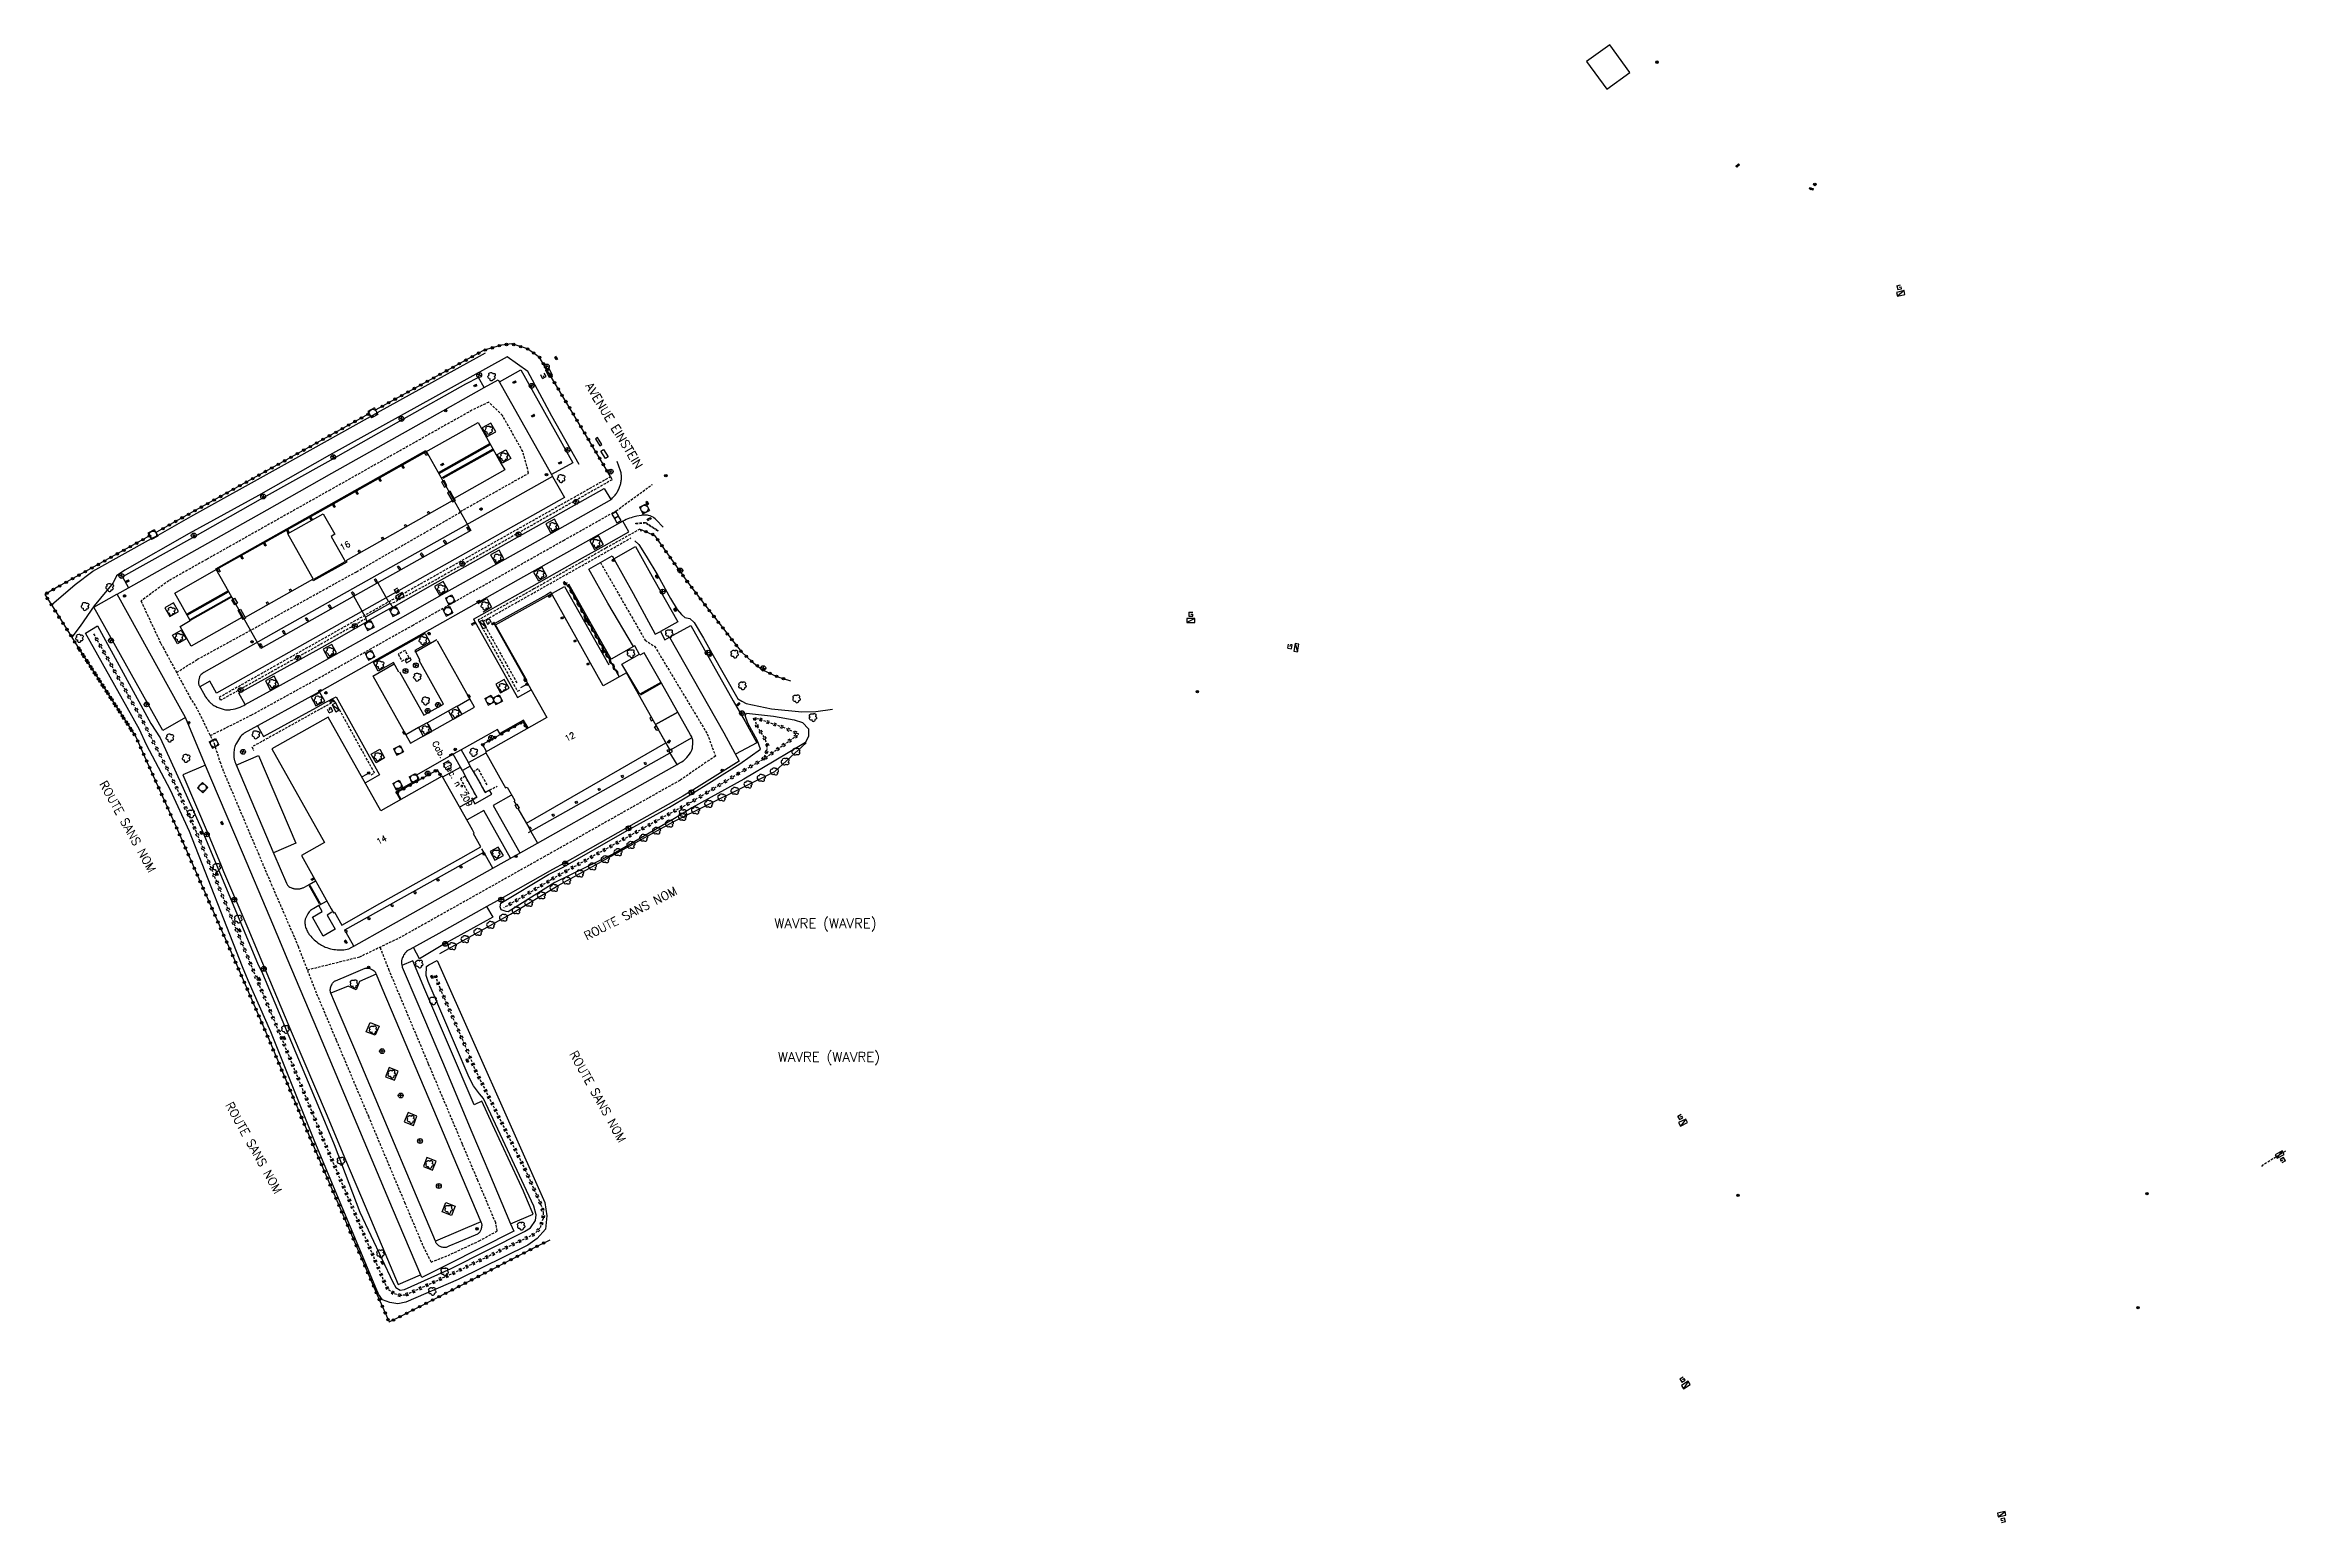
# Model space of a CAD drawing. Header units: millimetres. Extents: x 165000 to 165965, y 157641 to 157943.
# Drawn here: x 165262.3 to 165721, y 157640.8 to 157943.2 of the extents above; entities that cross this region are included whole.
import ezdxf
from ezdxf.enums import TextEntityAlignment as Align

# ---------------------------------------------------------------- set-up
doc = ezdxf.new("R2010")
doc.units = ezdxf.units.MM
doc.linetypes.add('DASHED', pattern=[0.75, 0.5, -0.25])
doc.layers.get('0').update_dxf_attribs({"linetype": 'CONTINUOUS'})
for name, color, linetype in [('W0001', 6, 'DASHED'), ('W0006', 2, 'CONTINUOUS'), ('W0008', 7, 'CONTINUOUS'), ('W0014', 7, 'CONTINUOUS'), ('W0015', 2, 'CONTINUOUS'), ('W0017', 7, 'CONTINUOUS'), ('W0100', 7, 'CONTINUOUS'), ('W0101', 7, 'CONTINUOUS'), ('W0105', 7, 'CONTINUOUS'), ('W0106', 7, 'CONTINUOUS'), ('W0112', 1, 'DASHED'), ('W0113', 2, 'DASHED'), ('W0211', 2, 'CONTINUOUS'), ('W0212', 2, 'CONTINUOUS'), ('W0213', 2, 'CONTINUOUS'), ('W0220', 5, 'DASHED'), ('W0221', 2, 'CONTINUOUS'), ('W0300', 7, 'CONTINUOUS'), ('W0302', 3, 'CONTINUOUS'), ('W0310', 3, 'CONTINUOUS'), ('W0322', 7, 'CONTINUOUS'), ('W0400', 7, 'CONTINUOUS'), ('W0402', 7, 'CONTINUOUS'), ('W0420', 7, 'CONTINUOUS'), ('W0421', 7, 'CONTINUOUS'), ('W0425', 7, 'CONTINUOUS'), ('W0430', 7, 'CONTINUOUS'), ('W0431', 7, 'CONTINUOUS'), ('W0432', 7, 'CONTINUOUS'), ('W0469', 7, 'CONTINUOUS'), ('W0856', 7, 'CONTINUOUS'), ('W0980', 7, 'CONTINUOUS'), ('W0989', 7, 'CONTINUOUS'), ('W0991', 7, 'CONTINUOUS')]:
    doc.layers.add(name, color=color, linetype=linetype)
doc.styles.get("Standard").update_dxf_attribs({"font": 'romans.shx', "width": 0.85})

msp = doc.modelspace()

# ---------------------------------------------------------------- texts
at = {"layer": 'W0980'}
for p in [(165421.98, 157763.38), (165422.68, 157736.05)]:
    msp.add_text('WAVRE (WAVRE)', height=2, dxfattribs=at).set_placement(p, align=Align.MIDDLE)
at = {"layer": 'W0989'}
for s, rotation, p in [('AVENUE EINSTEIN', 301.4091, (165373.5, 157873.9)), ('ROUTE SANS NOM', 299.0901, (165274.13, 157792.48)), ('ROUTE SANS NOM', 27.1163, (165372.75, 157760.78)), ('ROUTE SANS NOM', 299.0901, (165370.31, 157737.25)), ('ROUTE SANS NOM', 299.0901, (165299.91, 157726.79))]:
    msp.add_text(s, height=1.75, rotation=rotation, dxfattribs=at).set_placement(p, align=Align.MIDDLE_LEFT)
at = {"layer": 'W0991'}
for s, rotation, p in [('16', 26.9842, (165323.96, 157840.21)), ('Cab. Elec. n° 209', 299.1233, (165345.11, 157793.8)), ('12', 26.9842, (165369.96, 157801.12)), ('14', 26.9842, (165331.43, 157780.03))]:
    msp.add_text(s, height=1.25, rotation=rotation, dxfattribs=at).set_placement(p, align=Align.CENTER)

# ---------------------------------------------------------------- blocks, each defined once
blk = doc.blocks.new('T420')
for p, q in [((0.75, 0.75), (-0.75, 0.75)), ((-0.75, 0.75), (-0.75, -0.75)), ((0.75, 0.75), (0.75, -0.75)), ((0.75, -0.75), (-0.75, -0.75))]:
    blk.add_line(p, q)
blk.add_ellipse((0, 0), major_axis=(-0.53, 0.53), ratio=1, start_param=3.926991, end_param=10.210176)
blk = doc.blocks.new('T856')
for p, q in [((-0.125, 0), (0.125, 0)), ((0, 0.125), (0, -0.125))]:
    blk.add_line(p, q)
blk.add_ellipse((0, 0), major_axis=(-0.177, 0.177), ratio=1, start_param=3.9269908, end_param=10.2101761)
blk = doc.blocks.new('T432')
at = {"flags": 128}
for points in [[(0.8, 0.8), (-0.8, 0.8)], [(-0.8, 0.8), (-0.8, 0)], [(0.8, 0.8), (-0.8, 0)], [(-0.8, 0), (0.8, 0)], [(-0.4, 2.1), (-0.4, 1.3)], [(-0.4, 1.3), (0.4, 1.3)], [(-0.39, 2.1), (0.41, 2.1)], [(0, 1.7), (0.4, 1.7)], [(0.4, 1.3), (0.4, 1.7)], [(0.8, 0), (0.8, 0.8)]]:
    blk.add_lwpolyline(points, dxfattribs=at)
blk = doc.blocks.new('T400')
for p, q in [((-0.15, 0.3), (0.15, 0.3)), ((-0.15, -0.25), (-0.15, 0.3)), ((-0.15, 0.15), (0.15, 0.15)), ((-0.15, 0), (0.15, 0)), ((0.15, 0.3), (0.15, -0.25)), ((-0.15, -0.15), (0.15, -0.15)), ((-0.15, -0.25), (-0.15, -0.3)), ((-0.15, -0.3), (0.15, -0.3)), ((0.15, -0.3), (0.15, -0.25))]:
    blk.add_line(p, q)
blk = doc.blocks.new('T300')
for p, q in [((-0.8, 0.51), (-0.86, 0.34)), ((-0.86, 0.34), (-0.86, 0.17)), ((-0.86, 0.17), (-0.74, 0.06)), ((-0.69, 0.63), (-0.8, 0.51)), ((-0.8, -0.06), (-0.74, 0.06)), ((-0.74, 0.06), (-0.69, 0.11)), ((-0.57, 0.69), (-0.69, 0.63)), ((-0.46, 0.69), (-0.57, 0.69)), ((-0.29, 0.63), (-0.46, 0.69)), ((-0.29, 0.63), (-0.17, 0.74)), ((-0.23, 0.57), (-0.29, 0.63)), ((-0.17, 0.74), (-0.06, 0.8)), ((-0.06, 0.8), (0.06, 0.8)), ((0.06, 0.8), (0.23, 0.74)), ((0.23, 0.74), (0.34, 0.63)), ((0.34, 0.63), (0.4, 0.51)), ((0.46, 0.46), (0.34, 0.46)), ((0.4, 0.51), (0.4, 0.46)), ((0.57, 0.4), (0.46, 0.46)), ((0.57, 0.4), (0.69, 0.29)), ((0.69, 0.29), (0.74, 0.17)), ((0.74, 0.06), (0.69, -0.17)), ((0.74, 0.17), (0.74, 0.06)), ((-0.8, -0.17), (-0.8, -0.06)), ((-0.8, -0.23), (-0.8, -0.17)), ((-0.74, -0.34), (-0.8, -0.23)), ((-0.69, -0.4), (-0.74, -0.34)), ((-0.51, -0.46), (-0.69, -0.4)), ((-0.4, -0.46), (-0.51, -0.46)), ((-0.4, -0.46), (-0.34, -0.46)), ((-0.34, -0.46), (-0.34, -0.4)), ((-0.34, -0.51), (-0.34, -0.46)), ((-0.29, -0.63), (-0.34, -0.51)), ((-0.17, -0.74), (-0.29, -0.63)), ((-0.06, -0.8), (-0.17, -0.74)), ((0.06, -0.8), (-0.06, -0.8)), ((0.17, -0.74), (0.06, -0.8)), ((0.23, -0.69), (0.17, -0.74)), ((0.29, -0.46), (0.23, -0.46)), ((0.29, -0.63), (0.23, -0.69)), ((0.46, -0.4), (0.29, -0.46)), ((0.34, -0.51), (0.29, -0.63)), ((0.34, -0.51), (0.34, -0.46)), ((0.57, -0.34), (0.46, -0.4)), ((0.63, -0.29), (0.57, -0.34)), ((0.69, -0.17), (0.63, -0.29))]:
    blk.add_line(p, q)
blk = doc.blocks.new('T469')
at = {"color": 0, "linetype": 'Continuous', "flags": 128}
for points in [[(-0.35, 0.35), (0.35, -0.35)], [(-0.35, -0.35), (0.35, 0.35)]]:
    blk.add_lwpolyline(points, dxfattribs=at)
at = {"color": 0, "linetype": 'Continuous'}
blk.add_circle((0, 0), 0.5, dxfattribs=at)
blk = doc.blocks.new('T425')
for p, q in [((-0.15, 0.6), (0.15, 0.6)), ((-0.15, 0.6), (-0.15, 0.3)), ((-0.15, 0.3), (0.15, 0.3)), ((-0.15, 0.15), (0.15, 0.15)), ((-0.15, -0.15), (-0.15, 0.15)), ((0, 0.45), (0.15, 0.45)), ((0.15, 0.45), (0.15, 0.3)), ((0.15, 0.15), (0.15, -0.15)), ((0.15, -0.15), (-0.15, -0.15))]:
    blk.add_line(p, q)
blk.add_ellipse((0, 0), major_axis=(-0.106, 0.106), ratio=1, start_param=3.926991, end_param=10.210176)
blk = doc.blocks.new('T430')
at = {"flags": 128}
for points in [[(0.8, 0.8), (-0.8, 0.8)], [(-0.8, 0.8), (-0.8, 0)], [(0.8, 0.8), (-0.8, 0)], [(-0.8, 0), (0.8, 0)], [(-0.4, 2.1), (0.4, 2.1)], [(-0.4, 2.1), (-0.4, 1.3)], [(-0.4, 1.7), (0, 1.7)], [(-0.4, 1.3), (0.4, 1.3)], [(0.8, 0), (0.8, 0.8)]]:
    blk.add_lwpolyline(points, dxfattribs=at)
blk = doc.blocks.new('t220o')
at = {"color": 0, "linetype": 'Continuous'}
for p, q in [((-0.25, 0.25), (0.25, 0.25)), ((-0.25, -0.25), (0.25, -0.25))]:
    blk.add_line(p, q, dxfattribs=at)
blk = doc.blocks.new('t302o')
for p, q in [((-0.8, 0.51), (-0.86, 0.34)), ((-0.86, 0.34), (-0.86, 0.17)), ((-0.86, 0.17), (-0.74, 0.06)), ((-0.69, 0.63), (-0.8, 0.51)), ((-0.8, -0.06), (-0.74, 0.06)), ((-0.74, 0.06), (-0.69, 0.11)), ((-0.57, 0.69), (-0.69, 0.63)), ((-0.46, 0.69), (-0.57, 0.69)), ((-0.29, 0.63), (-0.46, 0.69)), ((-0.29, 0.63), (-0.17, 0.74)), ((-0.23, 0.57), (-0.29, 0.63)), ((-0.17, 0.74), (-0.06, 0.8)), ((-0.06, 0.8), (0.06, 0.8)), ((0.06, 0.8), (0.23, 0.74)), ((0.23, 0.74), (0.34, 0.63)), ((0.34, 0.63), (0.4, 0.51)), ((0.46, 0.46), (0.34, 0.46)), ((0.4, 0.51), (0.4, 0.46)), ((0.57, 0.4), (0.46, 0.46)), ((0.57, 0.4), (0.69, 0.29)), ((0.69, 0.29), (0.74, 0.17)), ((0.74, 0.06), (0.69, -0.17)), ((0.74, 0.17), (0.74, 0.06)), ((-0.8, -0.17), (-0.8, -0.06)), ((-0.8, -0.23), (-0.8, -0.17)), ((-0.74, -0.34), (-0.8, -0.23)), ((-0.69, -0.4), (-0.74, -0.34)), ((-0.51, -0.46), (-0.69, -0.4)), ((-0.4, -0.46), (-0.51, -0.46)), ((-0.4, -0.46), (-0.34, -0.46)), ((-0.34, -0.46), (-0.34, -0.4)), ((-0.34, -0.51), (-0.34, -0.46)), ((-0.29, -0.63), (-0.34, -0.51)), ((-0.17, -0.74), (-0.29, -0.63)), ((-0.06, -0.8), (-0.17, -0.74)), ((0.06, -0.8), (-0.06, -0.8)), ((0.17, -0.74), (0.06, -0.8)), ((0.23, -0.69), (0.17, -0.74)), ((0.29, -0.46), (0.23, -0.46)), ((0.29, -0.63), (0.23, -0.69)), ((0.46, -0.4), (0.29, -0.46)), ((0.34, -0.51), (0.29, -0.63)), ((0.34, -0.51), (0.34, -0.46)), ((0.57, -0.34), (0.46, -0.4)), ((0.63, -0.29), (0.57, -0.34)), ((0.69, -0.17), (0.63, -0.29))]:
    blk.add_line(p, q)
blk = doc.blocks.new('t310o')
at = {"color": 0, "linetype": 'Continuous'}
for centre, start, end in [((-0.5, 0.38), 216.8699, 323.1304), ((0.5, -0.37), 36.8699, 143.1303)]:
    blk.add_arc(centre, 0.625, start, end, dxfattribs=at)
blk = doc.blocks.new('t322o')
at = {"color": 0, "linetype": 'Continuous'}
for radius in [0.25, 0.15]:
    blk.add_circle((0, 0), radius, dxfattribs=at)

# ---------------------------------------------------------------- linework, layer by layer
at = {"layer": 'W0001'}
for points in [[(165289.22, 157814.82), (165293.5, 157817.52), (165304.63, 157823.6), (165326.03, 157835.44), (165326.03, 157835.44), (165347.02, 157847.44), (165347.29, 157847.75), (165357.73, 157853.62), (165361.24, 157855.6), (165360.06, 157860), (165355.89, 157867.4), (165353.09, 157870.12), (165349.63, 157868.45), (165320.68, 157852.18), (165295.38, 157837.96), (165287.63, 157833.59), (165281.94, 157829.45), (165285.98, 157820.78), (165286.48, 157819.9), (165291.95, 157809.75), (165293.51, 157807.21), (165296.89, 157800.32), (165298.07, 157796.59), (165298.82, 157794.59), (165305.89, 157777.9), (165308.59, 157771.54), (165313.34, 157760.61), (165314.08, 157758.82), (165317.88, 157749.07), (165320.2, 157743.6), (165321.89, 157739.6), (165328.45, 157724.05), (165335.86, 157706.45), (165339.66, 157697.45), (165341.27, 157694.24), (165344.75, 157695.57), (165351.11, 157698.54), (165354.8, 157700.59), (165354.5, 157702.26), (165350.86, 157710.91), (165347.69, 157718.37), (165340.76, 157734.78), (165336.32, 157745.31), (165332.73, 157753.85), (165330.88, 157758.64)], [(165296.11, 157801.91), (165304.51, 157806.1), (165317.6, 157813.29), (165337.46, 157824.45), (165345.91, 157829.2), (165368.36, 157841.83), (165379.13, 157847.87), (165386.55, 157853.29)], [(165375.92, 157837.33), (165385.06, 157821.45), (165387.01, 157820.19), (165397.78, 157802.28), (165399.45, 157797.73), (165392.2, 157792.76), (165379.81, 157785.79), (165364.6, 157777.22), (165350.81, 157769.49), (165335.13, 157760.69), (165326.63, 157756.59), (165315.98, 157753.95)]]:
    msp.add_lwpolyline(points, dxfattribs=at)
at = {"layer": 'W0006'}
for points in [[(165352.18, 157873.08), (165350.99, 157875.16), (165348.3, 157873.8), (165335.74, 157866.7), (165320.15, 157857.94), (165306.35, 157850.21), (165292.51, 157842.39), (165278.16, 157834.36), (165279.39, 157832.16)], [(165355.26, 157874.3), (165359.62, 157876.73), (165370.3, 157857.72), (165365.95, 157855.29)], [(165342.78, 157855.7), (165353.3, 157861.64)], [(165354.06, 157860.32), (165343.71, 157854.49)], [(165366.14, 157854.94), (165368.56, 157850.62), (165368.56, 157850.62), (165297.42, 157810.61), (165297.42, 157810.61), (165296.05, 157813.02), (165294, 157811.89)], [(165333.25, 157828.15), (165333.28, 157828.06), (165333.28, 157828.06), (165342.12, 157833.1), (165348.27, 157836.49), (165360.03, 157843.09), (165376.72, 157852.47), (165378.03, 157850.21)], [(165349.97, 157825.72), (165361.9, 157832.44), (165372.29, 157838.25), (165372.29, 157838.25), (165376.67, 157840.74), (165381.74, 157843.57), (165380.5, 157845.75)], [(165378.68, 157838.07), (165383.12, 157840.56), (165386.89, 157833.84), (165391.75, 157825.21), (165388.19, 157823.21)], [(165299.77, 157831.51), (165291.29, 157826.74)], [(165360.93, 157813.08), (165354.48, 157824.54), (165368.6, 157832.39), (165377.62, 157816.39)], [(165382.7, 157820.11), (165378.12, 157817.55), (165373.49, 157825.75), (165369.45, 157832.88)], [(165291.06, 157805.58), (165286.42, 157802.98), (165272.27, 157828.16), (165277, 157830.82)], [(165300.46, 157830.21), (165292.02, 157825.42)], [(165303.27, 157808.25), (165301.96, 157810.62), (165315.22, 157817.89), (165319.02, 157820.02), (165320.58, 157820.89), (165328.36, 157825.29), (165328.32, 157825.38)], [(165390.04, 157822.02), (165394.44, 157824.46), (165403.09, 157809.03), (165405.52, 157804.79), (165407.93, 157800.46), (165403.58, 157798.08)], [(165342.48, 157821.48), (165338.12, 157818.99)], [(165388.31, 157812.8), (165383.98, 157810.4), (165380.29, 157816.51), (165383.9, 157818.59)], [(165329.36, 157814.07), (165333.73, 157816.56)], [(165305.76, 157803.89), (165306.99, 157801.75), (165317.83, 157807.66), (165319.62, 157808.67), (165321.84, 157809.86)], [(165346.6, 157807.95), (165349.21, 157809.42)], [(165394.6, 157801.44), (165390.19, 157798.95), (165387.18, 157804.18), (165391.75, 157806.72), (165387.18, 157804.18), (165386.96, 157804.59)], [(165338.71, 157803.54), (165336.12, 157802.06)], [(165360.79, 157784.02), (165389.32, 157800.43)], [(165295.16, 157795.83), (165290.5, 157793.89), (165295.66, 157781.75), (165298.37, 157775.31), (165298.79, 157774.12), (165303.82, 157762.55), (165305.9, 157757.51), (165312.9, 157740.9), (165319.82, 157724.63), (165323.76, 157715.17), (165327.82, 157705.66), (165327.82, 157705.66), (165334.57, 157689.67), (165339.11, 157691.63)], [(165301.44, 157795.85), (165305.98, 157797.82), (165313.61, 157779.88), (165309.03, 157777.94)], [(165391.62, 157796.02), (165390.02, 157798.68)], [(165358.24, 157788.55), (165358.67, 157787.78)], [(165361.32, 157783.08), (165359.11, 157786.99)], [(165363.09, 157779.95), (165361.52, 157782.73)], [(165323.72, 157761.98), (165323.61, 157762.17), (165352.08, 157778.04)], [(165353.91, 157774.79), (165352.4, 157777.45), (165351.68, 157778.78)], [(165321.01, 157765.78), (165320.05, 157765.19), (165321.66, 157762.32), (165319.18, 157760.92), (165317.01, 157764.8), (165318.99, 157765.94), (165318.31, 157767.15)], [(165352.65, 157766.96), (165353.9, 157764.8), (165344, 157759.3), (165338.9, 157756.28), (165337.67, 157758.56)], [(165325.48, 157758.84), (165323.92, 157761.62)], [(165337.55, 157755.85), (165335.32, 157754.9)], [(165357.54, 157702.05), (165362.15, 157704.01), (165360.98, 157706.77), (165360.17, 157708.75), (165359.4, 157710.48), (165353.86, 157722.34), (165351.64, 157727.16), (165350.08, 157726.42), (165339.99, 157749.97), (165337.55, 157755.85)], [(165330.03, 157753.11), (165326.61, 157751.62), (165325.97, 157749.88), (165324.3, 157750.68), (165320.78, 157749.24)], [(165351.44, 157702.47), (165342.17, 157698.52)]]:
    msp.add_lwpolyline(points, dxfattribs=at)
for points in [[(165365.75, 157843.43), (165367.52, 157844.43), (165366.53, 157846.19), (165364.76, 157845.2)], [(165356.2, 157838.06), (165355.2, 157839.84), (165353.45, 157838.87), (165354.46, 157837.09)], [(165343.01, 157830.65), (165344.78, 157831.66), (165343.75, 157833.41), (165342.01, 157832.42)], [(165320.96, 157820.56), (165319.2, 157819.58), (165320.18, 157817.82), (165321.94, 157818.83)], [(165310.13, 157812.27), (165309.16, 157814.05), (165307.4, 157813.08), (165308.37, 157811.3)], [(165330.68, 157742.47), (165329.88, 157740.62), (165328.03, 157741.34), (165328.81, 157743.25)], [(165333.78, 157731.46), (165334.55, 157733.3), (165332.74, 157734.03), (165331.95, 157732.14)], [(165338.4, 157724.05), (165336.58, 157724.79), (165335.8, 157722.92), (165337.69, 157722.15)], [(165342.33, 157714.88), (165340.45, 157715.64), (165339.74, 157713.75), (165341.58, 157713.02)], [(165343.58, 157704.53), (165344.32, 157706.41), (165346.2, 157705.66), (165345.47, 157703.76)]]:
    msp.add_lwpolyline(points, close=True, dxfattribs=at)
at = {"layer": 'W0008'}
for points in [[(165319.97, 157768.07), (165318.3, 157767.17), (165317.27, 157766.57), (165317.05, 157766.43), (165316.83, 157766.28), (165316.62, 157766.11), (165316.48, 157765.98), (165316.35, 157765.84), (165316.24, 157765.69), (165316.08, 157765.44), (165315.92, 157765.19), (165315.78, 157764.93), (165315.65, 157764.66), (165315.59, 157764.51), (165315.54, 157764.35), (165315.5, 157764.19), (165315.48, 157764.03), (165315.47, 157763.77), (165315.47, 157763.5), (165315.5, 157763.24), (165315.54, 157763), (165315.6, 157762.76), (165315.68, 157762.52), (165315.77, 157762.29), (165315.88, 157762.06), (165315.99, 157761.84), (165316.09, 157761.66), (165316.2, 157761.48), (165316.31, 157761.31), (165316.48, 157761.08), (165316.66, 157760.86), (165316.86, 157760.64), (165317.11, 157760.38), (165317.38, 157760.14), (165317.65, 157759.9), (165317.89, 157759.7), (165318.14, 157759.51), (165318.4, 157759.34), (165318.66, 157759.17), (165318.9, 157759.03), (165319.14, 157758.9), (165319.4, 157758.78), (165319.65, 157758.67), (165319.99, 157758.54), (165320.33, 157758.43), (165320.68, 157758.33), (165321.02, 157758.25), (165321.37, 157758.19), (165321.72, 157758.14), (165322.08, 157758.11), (165322.43, 157758.09), (165322.79, 157758.07), (165323.01, 157758.08), (165323.24, 157758.09), (165323.47, 157758.12), (165323.81, 157758.17), (165324.14, 157758.25), (165324.44, 157758.33), (165324.72, 157758.44), (165324.81, 157758.47), (165324.97, 157758.56), (165325.49, 157758.84), (165332.48, 157762.8), (165348.96, 157772.01), (165353.92, 157774.79), (165358.55, 157777.37), (165363.06, 157779.92), (165378.56, 157788.67), (165391.64, 157796.02), (165392.07, 157796.24), (165392.34, 157796.39), (165392.6, 157796.55), (165392.86, 157796.72), (165393.01, 157796.83), (165393.16, 157796.95), (165393.29, 157797.08), (165393.6, 157797.41), (165393.9, 157797.75), (165394.18, 157798.11), (165394.32, 157798.32), (165394.45, 157798.54), (165394.57, 157798.77), (165394.65, 157798.96), (165394.71, 157799.16), (165394.75, 157799.36), (165394.8, 157799.72), (165394.84, 157800.08), (165394.86, 157800.45), (165394.86, 157800.63), (165394.84, 157800.81), (165394.81, 157800.98), (165394.77, 157801.16), (165394.69, 157801.39), (165394.6, 157801.63), (165394.5, 157801.85), (165394.38, 157802.07), (165388.42, 157812.61), (165384.89, 157818.86), (165384.02, 157818.38), (165382.99, 157820.27), (165382.7, 157820.11), (165377.47, 157828.99), (165373.53, 157835.97), (165378.31, 157838.68), (165378.68, 157838.07), (165382.65, 157831), (165387.14, 157822.63), (165388.19, 157823.21), (165389.13, 157821.52), (165390.03, 157822.04), (165401.18, 157802.48), (165404.33, 157796.7), (165395.07, 157790.92), (165394.39, 157790.48), (165392.77, 157789.5), (165389.76, 157787.8), (165381.05, 157782.92), (165368.62, 157775.91), (165366.14, 157774.53), (165359.01, 157770.53), (165355.53, 157768.55), (165352.66, 157766.96), (165342.86, 157761.44), (165337.67, 157758.56), (165336.77, 157758.09), (165336.6, 157757.99), (165336.44, 157757.88), (165336.29, 157757.76), (165336.19, 157757.68), (165336.1, 157757.58), (165336.01, 157757.48), (165335.89, 157757.31), (165335.78, 157757.14), (165335.67, 157756.97), (165335.56, 157756.76), (165335.46, 157756.55), (165335.37, 157756.34), (165335.31, 157756.2), (165335.27, 157756.05), (165335.24, 157755.9), (165335.23, 157755.75), (165335.22, 157755.58), (165335.23, 157755.41), (165335.25, 157755.24), (165335.28, 157755.07), (165335.39, 157754.58), (165338.59, 157747.05), (165343.59, 157735.18), (165349.65, 157720.79), (165353.13, 157712.62), (165357.55, 157702.05), (165358.19, 157700.52), (165344.58, 157693.69), (165339.38, 157691.1), (165333.42, 157705.17), (165325.1, 157724.97), (165318.1, 157741.52), (165311.85, 157756.33), (165310.37, 157759.9), (165308.34, 157764.66), (165302.68, 157778.03), (165296.26, 157793.21), (165295.17, 157795.8), (165293.59, 157799.53), (165291.06, 157805.58), (165290.07, 157807.34), (165277.04, 157830.84), (165279.39, 157832.16), (165279.39, 157832.16), (165293.42, 157840.05), (165307.72, 157848.09), (165320.99, 157855.58), (165341.05, 157866.82), (165352.18, 157873.08), (165355.04, 157874.65), (165365.95, 157855.3), (165366.14, 157854.94), (165348.54, 157845.03), (165328.02, 157833.51), (165310.6, 157823.72), (165305.9, 157821.07), (165294.78, 157814.8), (165294.6, 157814.69), (165294.43, 157814.56), (165294.27, 157814.42), (165294.13, 157814.26), (165294.03, 157814.12), (165293.94, 157813.97), (165293.88, 157813.81), (165293.83, 157813.64), (165293.76, 157813.32), (165293.71, 157812.99), (165293.7, 157812.8), (165293.71, 157812.62), (165293.73, 157812.49), (165293.76, 157812.36), (165293.8, 157812.26), (165293.84, 157812.16), (165295, 157810.09), (165295.1, 157809.92), (165295.21, 157809.76), (165295.33, 157809.6), (165295.45, 157809.44), (165295.57, 157809.28), (165295.7, 157809.13), (165295.83, 157808.98), (165295.96, 157808.84), (165296.12, 157808.67), (165296.29, 157808.51), (165296.42, 157808.41), (165296.66, 157808.22), (165296.82, 157808.1), (165296.99, 157807.99), (165297.17, 157807.9), (165297.55, 157807.72), (165297.95, 157807.56), (165298.35, 157807.42), (165298.76, 157807.29), (165298.98, 157807.23), (165299.2, 157807.19), (165299.43, 157807.17), (165299.66, 157807.17), (165299.89, 157807.18), (165300.12, 157807.2), (165300.34, 157807.23), (165300.77, 157807.31), (165301.19, 157807.41), (165301.62, 157807.51), (165301.84, 157807.58), (165302.05, 157807.65), (165302.26, 157807.74), (165302.61, 157807.9), (165302.95, 157808.08), (165303.28, 157808.27), (165309.15, 157811.5), (165309.15, 157811.5), (165316.29, 157815.43), (165335.04, 157825.95), (165335.04, 157825.95), (165344.5, 157831.29), (165366.03, 157843.4), (165377.76, 157849.98), (165377.93, 157850.1), (165378.09, 157850.23), (165378.24, 157850.37), (165378.39, 157850.51), (165378.54, 157850.65), (165378.68, 157850.8), (165378.81, 157850.95), (165378.94, 157851.11), (165379.07, 157851.28), (165379.19, 157851.44), (165379.3, 157851.61), (165379.41, 157851.79), (165379.51, 157851.97), (165379.6, 157852.15), (165379.69, 157852.33), (165379.77, 157852.52), (165379.85, 157852.71), (165379.92, 157852.9), (165379.98, 157853.09), (165380.03, 157853.28), (165380.08, 157853.48), (165380.13, 157853.68), (165380.16, 157853.88), (165380.19, 157854.08), (165380.22, 157854.28), (165380.23, 157854.48), (165380.24, 157854.81), (165380.22, 157855.13), (165380.19, 157855.45), (165380.16, 157855.66), (165380.11, 157855.87), (165380.04, 157856.08), (165379.36, 157858)], [(165388.76, 157844.53), (165387.34, 157846.04), (165387.12, 157846.25), (165386.89, 157846.46), (165386.8, 157846.53), (165386.71, 157846.58), (165386.4, 157846.72), (165386.08, 157846.84), (165385.76, 157846.94), (165385.57, 157846.99), (165385.38, 157847.02), (165385.18, 157847.02), (165384.84, 157847.02), (165384.61, 157847), (165384.44, 157846.98), (165384.26, 157846.95), (165383.41, 157846.76), (165382.57, 157846.57), (165382.21, 157846.48), (165381.86, 157846.37), (165381.52, 157846.24), (165381.17, 157846.1), (165380.83, 157845.94), (165380.5, 157845.77), (165370.68, 157840.27), (165360.16, 157834.37), (165339.87, 157822.94), (165318.91, 157811.15), (165303.07, 157802.41), (165302.82, 157802.2), (165302.58, 157801.98), (165302.45, 157801.85), (165302.33, 157801.7), (165302.09, 157801.39), (165301.87, 157801.06), (165301.66, 157800.73), (165301.47, 157800.39), (165301.35, 157800.15), (165301.24, 157799.9), (165301.15, 157799.65), (165301.08, 157799.39), (165301.02, 157799.14), (165300.98, 157798.88), (165300.96, 157798.62), (165300.94, 157798.21), (165300.94, 157797.8), (165300.96, 157797.38), (165300.98, 157797.21), (165301.01, 157797.04), (165301.06, 157796.87), (165301.15, 157796.56), (165301.26, 157796.26), (165301.38, 157795.96), (165309.11, 157777.76), (165311.68, 157771.73), (165311.75, 157771.58), (165311.84, 157771.44), (165311.94, 157771.31), (165312.06, 157771.19), (165312.22, 157771.06), (165312.39, 157770.94), (165312.57, 157770.84), (165312.76, 157770.76), (165312.87, 157770.71), (165312.98, 157770.68), (165313.1, 157770.64), (165313.21, 157770.61), (165313.33, 157770.59), (165313.44, 157770.57), (165313.56, 157770.55), (165313.68, 157770.54), (165313.83, 157770.54), (165313.98, 157770.54), (165314.13, 157770.54), (165314.27, 157770.56), (165314.42, 157770.58), (165314.57, 157770.61), (165314.71, 157770.65), (165314.85, 157770.69), (165314.99, 157770.74), (165315.13, 157770.8), (165315.27, 157770.86), (165315.4, 157770.93), (165316.34, 157771.46), (165317.67, 157772.19)], [(165329.35, 157814.11), (165337.09, 157800.33), (165350.17, 157807.7), (165342.6, 157821.26)]]:
    msp.add_lwpolyline(points, dxfattribs=at)
for points in [[(165302.6, 157826.04), (165292.22, 157820.23), (165292.22, 157820.23), (165289.97, 157824.26), (165292.02, 157825.42), (165288.84, 157831.05), (165297.34, 157835.87), (165312.83, 157844.56), (165320.38, 157848.78), (165327.76, 157852.95), (165339.59, 157859.6), (165350.9, 157865.97), (165351.59, 157864.75), (165355.65, 157857.5), (165356.35, 157856.25), (165346, 157850.44), (165346.24, 157850.03), (165345.72, 157849.73), (165345.62, 157849.9), (165323.86, 157837.65), (165324.03, 157837.37), (165317.18, 157833.54), (165317.02, 157833.81), (165303.27, 157826.07), (165303.34, 157825.95), (165302.82, 157825.65)], [(165327.77, 157754.33), (165327.97, 157754.36), (165328.16, 157754.37), (165328.36, 157754.36), (165328.51, 157754.34), (165328.65, 157754.31), (165328.79, 157754.26), (165329.04, 157754.15), (165329.28, 157754.02), (165329.46, 157753.91), (165329.64, 157753.77), (165329.71, 157753.71), (165329.77, 157753.64), (165329.83, 157753.56), (165329.92, 157753.41), (165330, 157753.26), (165330.07, 157753.11), (165331.23, 157750.29), (165334.06, 157743.56), (165337.94, 157734.38), (165341.75, 157725.34), (165345.73, 157715.94), (165351.45, 157702.46), (165351.51, 157702.32), (165351.57, 157702.17), (165351.62, 157702.02), (165351.64, 157701.92), (165351.65, 157701.81), (165351.65, 157701.7), (165351.63, 157701.49), (165351.61, 157701.28), (165351.56, 157701.08), (165351.52, 157700.93), (165351.47, 157700.79), (165351.41, 157700.66), (165351.33, 157700.54), (165351.25, 157700.42), (165351.17, 157700.3), (165351.06, 157700.19), (165350.96, 157700.08), (165350.84, 157699.98), (165350.81, 157699.96), (165350.33, 157699.75), (165346.87, 157698.28), (165344.92, 157697.45), (165344.63, 157697.33), (165344.34, 157697.23), (165344.25, 157697.21), (165344.17, 157697.2), (165343.96, 157697.2), (165343.75, 157697.22), (165343.55, 157697.25), (165343.41, 157697.28), (165343.28, 157697.32), (165343.16, 157697.38), (165343.03, 157697.45), (165342.9, 157697.54), (165342.78, 157697.63), (165342.65, 157697.76), (165342.52, 157697.89), (165342.41, 157698.03), (165342.34, 157698.12), (165342.29, 157698.22), (165342.23, 157698.36), (165342.18, 157698.51), (165338.31, 157707.72), (165331.8, 157723.12), (165325.68, 157737.68), (165322.29, 157745.67), (165320.79, 157749.22), (165320.74, 157749.39), (165320.7, 157749.56), (165320.67, 157749.73), (165320.66, 157749.85), (165320.66, 157749.96), (165320.68, 157750.08), (165320.72, 157750.31), (165320.78, 157750.53), (165320.86, 157750.74), (165320.95, 157750.95), (165321.03, 157751.11), (165321.13, 157751.26), (165321.24, 157751.4), (165321.36, 157751.53), (165321.44, 157751.6), (165321.54, 157751.66), (165321.64, 157751.73), (165321.75, 157751.78), (165324.44, 157752.9), (165327.77, 157754.33)]]:
    msp.add_lwpolyline(points, close=True, dxfattribs=at)
at = {"layer": 'W0014'}
for points in [[(165352.77, 157863.06), (165354.5, 157864.06), (165353.52, 157865.84), (165351.75, 157864.84)], [(165357.61, 157858.6), (165355.81, 157857.6), (165354.81, 157859.38), (165356.56, 157860.39)], [(165363.25, 157833.56), (165365, 157834.54), (165364, 157836.32), (165362.25, 157835.33)], [(165291.18, 157821.68), (165289.41, 157820.7), (165288.4, 157822.47), (165290.19, 157823.48)], [(165356.27, 157813.4), (165354.51, 157812.41), (165355.52, 157810.65), (165357.28, 157811.64)], [(165317.74, 157807.98), (165319.52, 157808.95), (165318.55, 157810.73), (165316.77, 157809.76)], [(165346.58, 157807.95), (165347.57, 157806.22), (165345.83, 157805.23), (165344.83, 157806.98), (165346.58, 157807.95)], [(165330.02, 157796.36), (165329.04, 157798.11), (165330.8, 157799.11), (165331.79, 157797.34)], [(165353.35, 157778.19), (165354.33, 157776.42), (165356.07, 157777.39), (165355.03, 157779.12)]]:
    msp.add_lwpolyline(points, close=True, dxfattribs=at)
for points in [[(165342.93, 157855.54), (165353.41, 157861.47)], [(165353.95, 157860.51), (165343.52, 157854.62)], [(165375.51, 157842.78), (165376.48, 157841.01), (165375.52, 157842.77), (165373.75, 157841.77), (165374.71, 157840), (165376.48, 157841.01)], [(165291.38, 157826.56), (165299.86, 157831.32)], [(165300.37, 157830.38), (165291.93, 157825.6)], [(165350.92, 157828.95), (165352.68, 157829.95), (165353.68, 157828.16), (165351.93, 157827.19)], [(165353.68, 157828.16), (165351.93, 157827.18)], [(165334.67, 157814.91), (165333.57, 157816.83), (165330.48, 157815.12), (165329.93, 157816.09), (165329.5, 157816.88), (165340.06, 157822.82), (165340.06, 157822.82), (165341.02, 157821.05), (165337.94, 157819.32), (165338.98, 157817.36)], [(165349.97, 157825.72), (165358.98, 157809.72), (165361.74, 157811.3)], [(165338.12, 157818.99), (165338.04, 157819.14)], [(165321.84, 157809.86), (165330.75, 157793.89), (165327.88, 157792.28)], [(165361.12, 157803.52), (165360.21, 157805.1), (165355.32, 157802.37), (165354.87, 157803.16), (165347.46, 157799.02), (165345.79, 157798.12), (165338.3, 157793.85), (165338.76, 157793.05), (165334.09, 157790.42), (165334.08, 157790.42), (165334.95, 157788.84)], [(165340.49, 157804.54), (165338.72, 157803.54), (165339.69, 157801.81), (165341.47, 157802.78), (165340.49, 157804.54)], [(165338.73, 157803.54), (165340.28, 157804.44)], [(165340.49, 157804.54), (165344.83, 157806.98)], [(165340.69, 157804.22), (165341.45, 157802.8), (165340.65, 157802.33)], [(165343.69, 157793.5), (165347.28, 157795.48)], [(165347.46, 157799.02), (165348.51, 157797.1), (165349.31, 157795.67), (165347.68, 157794.79), (165347.28, 157795.48), (165345.79, 157798.12)], [(165348.91, 157796.39), (165352.41, 157798.31)], [(165357.56, 157776.83), (165352.07, 157786.57), (165348.67, 157784.66)], [(165357.6, 157789.66), (165353.98, 157787.64), (165359.42, 157777.91)]]:
    msp.add_lwpolyline(points, dxfattribs=at)
at = {"layer": 'W0015'}
msp.add_lwpolyline([(165334.84, 157814.98), (165339.82, 157806.08), (165343.82, 157808.35), (165343.82, 157808.35), (165338.85, 157817.26)], dxfattribs=at)
at = {"layer": 'W0017'}
for points in [[(165330.4, 157833.15), (165332.56, 157829.3)], [(165327.9, 157826.13), (165325.5, 157830.4)], [(165388.42, 157812.61), (165384.11, 157810.2), (165384.11, 157810.2)]]:
    msp.add_lwpolyline(points, dxfattribs=at)
at = {"layer": 'W0100'}
for points in [[(165340.19, 157859.93), (165340.54, 157859.32), (165340.31, 157859.2), (165339.97, 157859.8)], [(165330.76, 157854.62), (165331.1, 157854.02), (165330.87, 157853.89), (165330.53, 157854.49)], [(165335.46, 157857.26), (165335.8, 157856.65), (165335.58, 157856.52), (165335.23, 157857.13)], [(165326.05, 157851.98), (165326.39, 157851.38), (165326.17, 157851.25), (165325.83, 157851.85)], [(165344.02, 157852.75), (165344.54, 157853.04), (165343.95, 157854.1), (165343.42, 157853.82)], [(165345.72, 157849.73), (165346.24, 157850.03), (165345.19, 157851.88), (165344.67, 157851.58)], [(165316.63, 157846.69), (165316.97, 157846.08), (165316.75, 157845.96), (165316.4, 157846.56)], [(165321.34, 157849.33), (165321.68, 157848.73), (165321.46, 157848.6), (165321.11, 157849.2)], [(165336.11, 157845.1), (165336.33, 157844.69), (165336.32, 157844.67), (165336.21, 157844.6), (165336.1, 157844.54), (165336.07, 157844.55), (165335.85, 157844.96), (165335.86, 157844.98), (165335.97, 157845.04), (165336.09, 157845.1)], [(165340.82, 157847.74), (165341.04, 157847.33), (165341.03, 157847.31), (165340.92, 157847.25), (165340.8, 157847.19), (165340.78, 157847.19), (165340.56, 157847.6), (165340.57, 157847.62), (165340.68, 157847.69), (165340.79, 157847.75)], [(165307.22, 157841.4), (165307.56, 157840.79), (165307.33, 157840.67), (165306.99, 157841.27)], [(165311.91, 157844.04), (165312.25, 157843.43), (165312.02, 157843.3), (165311.68, 157843.91)], [(165331.38, 157842.5), (165331.6, 157842.09), (165331.6, 157842.07), (165331.48, 157842), (165331.37, 157841.94), (165331.35, 157841.95), (165331.13, 157842.36), (165331.13, 157842.38), (165331.25, 157842.44), (165331.36, 157842.5)], [(165343.86, 157841.76), (165343.87, 157841.79), (165343.96, 157841.84), (165344.05, 157841.9), (165344.08, 157841.89), (165344.25, 157841.6), (165344.41, 157841.31), (165344.4, 157841.29), (165344.31, 157841.23), (165344.22, 157841.18), (165344.19, 157841.19)], [(165348.61, 157844.46), (165348.62, 157844.49), (165348.71, 157844.54), (165348.81, 157844.6), (165348.83, 157844.59), (165349, 157844.3), (165349.17, 157844.01), (165349.16, 157843.99), (165349.06, 157843.93), (165348.97, 157843.88), (165348.94, 157843.88)], [(165297.78, 157836.08), (165298.12, 157835.48), (165297.89, 157835.35), (165297.55, 157835.96)], [(165302.51, 157838.74), (165302.85, 157838.13), (165302.63, 157838.01), (165302.29, 157838.61)], [(165326.66, 157839.87), (165326.88, 157839.46), (165326.87, 157839.44), (165326.76, 157839.37), (165326.65, 157839.31), (165326.62, 157839.32), (165326.4, 157839.73), (165326.41, 157839.75), (165326.52, 157839.81), (165326.64, 157839.87)], [(165334.45, 157836.47), (165334.46, 157836.49), (165334.55, 157836.55), (165334.65, 157836.6), (165334.67, 157836.59), (165334.84, 157836.31), (165335.01, 157836.02), (165335, 157835.99), (165334.91, 157835.94), (165334.81, 157835.88), (165334.79, 157835.89)], [(165339.15, 157839.12), (165339.16, 157839.15), (165339.25, 157839.2), (165339.35, 157839.26), (165339.37, 157839.25), (165339.54, 157838.96), (165339.71, 157838.67), (165339.7, 157838.65), (165339.6, 157838.59), (165339.51, 157838.54), (165339.48, 157838.54)], [(165312.57, 157831.88), (165312.8, 157831.47), (165312.79, 157831.45), (165312.68, 157831.39), (165312.56, 157831.32), (165312.54, 157831.33), (165312.32, 157831.74), (165312.33, 157831.76), (165312.44, 157831.82), (165312.55, 157831.89)], [(165325.04, 157831.18), (165325.05, 157831.2), (165325.14, 157831.26), (165325.23, 157831.31), (165325.26, 157831.31), (165325.43, 157831.02), (165325.59, 157830.73), (165325.58, 157830.7), (165325.49, 157830.65), (165325.4, 157830.59), (165325.37, 157830.6)], [(165329.74, 157833.82), (165329.74, 157833.85), (165329.84, 157833.9), (165329.93, 157833.96), (165329.96, 157833.95), (165330.13, 157833.66), (165330.29, 157833.37), (165330.28, 157833.35), (165330.19, 157833.29), (165330.1, 157833.24), (165330.07, 157833.24)], [(165301.66, 157829.01), (165301.11, 157828.67), (165300.54, 157829.68), (165301.09, 157830.02)], [(165303.34, 157825.95), (165302.82, 157825.65), (165301.8, 157827.47), (165302.32, 157827.76)], [(165307.87, 157829.23), (165308.09, 157828.82), (165308.08, 157828.8), (165307.97, 157828.74), (165307.85, 157828.68), (165307.83, 157828.68), (165307.61, 157829.09), (165307.62, 157829.11), (165307.73, 157829.18), (165307.84, 157829.24)], [(165320.32, 157828.54), (165320.33, 157828.57), (165320.42, 157828.62), (165320.52, 157828.68), (165320.55, 157828.67), (165320.71, 157828.38), (165320.88, 157828.09), (165320.87, 157828.07), (165320.78, 157828.01), (165320.68, 157827.96), (165320.66, 157827.96)], [(165365.49, 157830.19), (165365.33, 157830.46), (165365.68, 157830.67), (165365.84, 157830.41)], [(165310.9, 157823.25), (165310.91, 157823.28), (165311.01, 157823.33), (165311.1, 157823.39), (165311.13, 157823.38), (165311.29, 157823.09), (165311.46, 157822.8), (165311.45, 157822.78), (165311.36, 157822.72), (165311.26, 157822.67), (165311.24, 157822.67)], [(165315.62, 157825.9), (165315.63, 157825.93), (165315.73, 157825.98), (165315.82, 157826.03), (165315.85, 157826.03), (165316.01, 157825.73), (165316.17, 157825.44), (165316.16, 157825.42), (165316.07, 157825.36), (165315.97, 157825.31), (165315.94, 157825.32)], [(165368, 157825.73), (165367.84, 157826), (165368.19, 157826.21), (165368.35, 157825.95)], [(165306.18, 157820.59), (165306.18, 157820.61), (165306.28, 157820.67), (165306.37, 157820.72), (165306.4, 157820.71), (165306.57, 157820.42), (165306.73, 157820.13), (165306.72, 157820.11), (165306.63, 157820.06), (165306.53, 157820), (165306.51, 157820.01)], [(165370.65, 157821.02), (165370.49, 157821.29), (165370.84, 157821.5), (165371, 157821.24)], [(165373.31, 157816.3), (165373.14, 157816.56), (165373.49, 157816.78), (165373.66, 157816.51)], [(165330.83, 157767.54), (165347.4, 157776.85), (165351.46, 157779.13), (165349.95, 157781.84), (165350.11, 157781.94), (165349.74, 157782.61), (165343.56, 157793.62), (165331.02, 157786.53), (165320.25, 157805.66), (165308.69, 157799.19), (165319.46, 157780.05), (165314.75, 157777.4), (165320.86, 157766.49), (165321.31, 157765.68), (165321.55, 157765.82), (165323.04, 157763.16)], [(165386.32, 157804.93), (165386.66, 157805.11), (165386.38, 157805.65), (165386.04, 157805.46)], [(165387.01, 157803.71), (165387.36, 157803.9), (165387.79, 157803.11), (165387.44, 157802.92)], [(165389.57, 157798.96), (165389.84, 157799.1), (165390.03, 157798.74), (165389.76, 157798.59)], [(165384.85, 157796.31), (165385.13, 157796.45), (165385.32, 157796.09), (165385.05, 157795.94)], [(165375.44, 157791.02), (165375.72, 157791.16), (165375.91, 157790.8), (165375.64, 157790.66)], [(165380.15, 157793.66), (165380.43, 157793.81), (165380.62, 157793.45), (165380.35, 157793.3)], [(165358.5, 157787.69), (165358.85, 157787.88), (165359.28, 157787.09), (165358.93, 157786.9)], [(165366.03, 157785.74), (165366.3, 157785.88), (165366.5, 157785.52), (165366.22, 157785.38)], [(165370.74, 157788.38), (165371.02, 157788.52), (165371.21, 157788.16), (165370.94, 157788.01)], [(165361.32, 157783.09), (165361.59, 157783.24), (165361.78, 157782.87), (165361.51, 157782.73)], [(165351.89, 157777.79), (165352.16, 157777.94), (165352.36, 157777.58), (165352.08, 157777.43)], [(165342.47, 157772.5), (165342.75, 157772.64), (165342.94, 157772.28), (165342.67, 157772.14)], [(165347.19, 157775.16), (165347.46, 157775.3), (165347.66, 157774.94), (165347.38, 157774.79)], [(165333.09, 157767.23), (165333.37, 157767.38), (165333.56, 157767.02), (165333.28, 157766.87)], [(165337.78, 157769.87), (165338.06, 157770.01), (165338.25, 157769.65), (165337.98, 157769.5)], [(165328.37, 157764.59), (165328.65, 157764.73), (165328.84, 157764.37), (165328.57, 157764.22)], [(165323.66, 157761.95), (165323.94, 157762.1), (165324.13, 157761.74), (165323.85, 157761.59)]]:
    msp.add_lwpolyline(points, close=True, dxfattribs=at)
for points in [[(165311.93, 157843.2), (165319.23, 157847.3), (165321.59, 157843.08), (165320.84, 157842.64), (165323.49, 157837.92), (165323.72, 157837.49), (165323.67, 157837.46), (165317.23, 157833.82), (165317.21, 157833.85), (165311.95, 157843.17), (165311.93, 157843.2)], [(165361.07, 157812.49), (165364.96, 157805.58), (165352.41, 157798.55), (165355.97, 157792.16), (165356.51, 157791.2), (165356.86, 157791.37), (165358.41, 157788.67)]]:
    msp.add_lwpolyline(points, dxfattribs=at)
at = {"layer": 'W0101'}
msp.add_lwpolyline([(165340.24, 157860.2), (165349.42, 157843.87), (165330.12, 157833), (165306.46, 157819.72), (165297.27, 157836.05)], close=True, dxfattribs=at)
msp.add_lwpolyline([(165361.23, 157782.11), (165390.69, 157798.64), (165390.43, 157799.15), (165390.12, 157798.98), (165381.24, 157814.77), (165376.51, 157812.1), (165365.77, 157831.23), (165364.88, 157830.71), (165357.38, 157826.51), (165354.19, 157824.74), (165361.07, 157812.49)], dxfattribs=at)
at = {"layer": 'W0105'}
msp.add_lwpolyline([(165349.98, 157794.56), (165349.31, 157795.67), (165347.68, 157794.79), (165348.29, 157793.61), (165348.86, 157792.5), (165349.61, 157791.17), (165350.1, 157790.3), (165350.65, 157789.29), (165349.84, 157788.83), (165349.74, 157788.77), (165350.21, 157787.98), (165353.69, 157789.92), (165353.25, 157790.77), (165352.35, 157790.3), (165351.37, 157792.06), (165351.37, 157792.06), (165350.44, 157793.73)], close=True, dxfattribs=at)
at = {"layer": 'W0106'}
msp.add_lwpolyline([(165327.9, 157826.14), (165328.08, 157825.27), (165328.08, 157825.27), (165333.48, 157828.28), (165332.83, 157828.93)], close=True, dxfattribs=at)
at = {"layer": 'W0112'}
for points in [[(165377.98, 157854.88), (165378.31, 157854.24), (165341.77, 157833.49), (165333.01, 157828.77), (165332.7, 157829.35)], [(165383.18, 157845.37), (165383.18, 157845.37), (165385.21, 157845.52), (165387.76, 157843.86), (165387.67, 157843.71), (165385.16, 157845.35), (165383.19, 157845.2)], [(165383.19, 157845.2), (165383.18, 157845.37)], [(165384.3, 157843.69), (165384.02, 157844.15), (165377.04, 157840.25), (165362.33, 157831.9), (165350.9, 157825.54), (165358.98, 157810.97), (165359.6, 157811.34)], [(165327.67, 157826.48), (165327.99, 157825.87), (165324.98, 157824.12), (165314.23, 157818.08), (165298.26, 157809.15), (165297.94, 157809.77)], [(165329.05, 157793.89), (165329.72, 157794.26), (165321.56, 157808.97), (165319.72, 157807.92), (165319.72, 157807.92), (165318.43, 157807.24), (165318.43, 157807.24), (165307.29, 157801.03), (165304.64, 157799.6), (165305, 157798.88)], [(165352.76, 157791.82), (165350.94, 157795.08), (165349.98, 157794.56)], [(165348.29, 157793.61), (165347.29, 157793.07), (165349.11, 157789.81)], [(165720.62, 157716.89), (165715.81, 157713.91), (165715.86, 157713.79)]]:
    msp.add_lwpolyline(points, dxfattribs=at)
msp.add_lwpolyline([(165334.56, 157818.56), (165335.31, 157817.15), (165336.74, 157817.92), (165335.98, 157819.33)], close=True, dxfattribs=at)
at = {"layer": 'W0113'}
for points in [[(165297.94, 157809.77), (165310.4, 157816.78), (165367.85, 157849.15), (165377.98, 157854.88)], [(165358.89, 157812.68), (165351.86, 157825.25), (165382.18, 157842.34)], [(165349.98, 157794.56), (165350.44, 157793.73), (165351.37, 157792.06), (165352.35, 157790.3), (165353.25, 157790.77), (165354.79, 157791.57)], [(165349.84, 157788.83), (165350.65, 157789.29), (165350.12, 157790.26), (165349.61, 157791.17), (165348.86, 157792.5), (165348.29, 157793.61)]]:
    msp.add_lwpolyline(points, dxfattribs=at)
at = {"layer": 'W0211'}
msp.add_lwpolyline([(165263.64, 157828.66), (165268.5, 157832.85), (165272.08, 157835.56), (165284.12, 157842.24), (165285.44, 157842.94), (165292.13, 157846.71), (165310.66, 157857), (165328.88, 157867.18), (165330.31, 157868), (165351.17, 157879.5), (165352.43, 157880.17)], dxfattribs=at)
at = {"layer": 'W0212'}
msp.add_lwpolyline([(165383, 157841.77), (165383.79, 157840.98), (165385.32, 157838.63), (165387.67, 157834.68), (165390.26, 157829.92), (165391.61, 157827.68), (165392.54, 157826.67), (165393.18, 157826.04), (165394.19, 157825.84), (165395.14, 157825.05), (165397.05, 157821.81), (165398.7, 157818.75), (165404.06, 157809.4), (165404.85, 157808.97), (165405.74, 157808.46), (165410.94, 157807.36), (165417.15, 157806.79), (165419.99, 157806.82), (165423.41, 157807.3)], dxfattribs=at)
at = {"layer": 'W0213'}
msp.add_lwpolyline([(165371.59, 157857.34), (165365.97, 157867.27), (165361.09, 157876.35), (165356.82, 157879.41), (165320.52, 157859.28), (165305.96, 157851.03), (165291.83, 157843.27), (165278.62, 157835.73), (165276.91, 157834.61), (165276.27, 157833.13), (165272.33, 157828.42), (165269.52, 157824.27), (165267.82, 157822.04)], dxfattribs=at)
at = {"layer": 'W0220'}
for points in [[(165342.12, 157752.83), (165343.07, 157750.32), (165349.14, 157736.38), (165350.28, 157733.58), (165360.47, 157713.24), (165363.7, 157706.1), (165364.25, 157704.41), (165364.2, 157703.12), (165363.56, 157701.17), (165362.39, 157699.92), (165346.07, 157692.05), (165336.1, 157687.49), (165334.99, 157687.38), (165333.58, 157687.82), (165332.42, 157688.68), (165331.81, 157690), (165319.72, 157718.18), (165310.75, 157739.96), (165304.33, 157755.3), (165293.28, 157782.18), (165288.95, 157791.92), (165282.46, 157804.63), (165272.21, 157822.88)], [(165409.09, 157796.98), (165416.5, 157802.22), (165413.39, 157803.55), (165410.51, 157804.52), (165408.49, 157805.24), (165407.43, 157805.47), (165407.93, 157803.84), (165409.63, 157801.14), (165410.03, 157800), (165409.89, 157798.56), (165409.24, 157797.24), (165409.09, 157796.98), (165404.09, 157794.08), (165394.56, 157788.3), (165389.96, 157785.87), (165365.81, 157772.45), (165365.95, 157772.45), (165356.15, 157766.68)]]:
    msp.add_lwpolyline(points, dxfattribs=at)
at = {"layer": 'W0221'}
for points in [[(165270.57, 157822.86), (165273.02, 157824.33), (165283.95, 157804.41), (165285.88, 157801.43), (165290.22, 157791.9), (165294.23, 157782.99), (165305.8, 157755.36), (165306.79, 157753.24), (165318.12, 157726.32), (165321.45, 157718.26), (165326.69, 157704.45), (165333.48, 157690.13), (165334.07, 157689.03), (165334.98, 157688.46), (165335.88, 157688.65), (165345.38, 157692.94), (165360.38, 157700.46), (165361.64, 157701.26), (165362.62, 157702.74), (165362.78, 157703.87), (165362.34, 157705.65), (165352.04, 157727.69), (165351.17, 157728.65), (165349.97, 157730.28), (165349.07, 157731.97), (165340.67, 157751.6), (165340.25, 157752.87), (165340.33, 157754.65), (165340.86, 157755.04), (165342.54, 157755.9), (165364.54, 157706.43), (165364.96, 157703.66), (165364.67, 157700.95), (165363.02, 157699.03), (165361.09, 157697.68), (165346.8, 157690.65), (165336.13, 157686.04), (165334.5, 157685.7), (165332.88, 157685.93), (165331.32, 157686.51), (165330.52, 157687.69), (165317.53, 157718.83), (165308.5, 157741.31), (165303.86, 157751.79), (165302.72, 157754.59), (165291.86, 157782.3), (165287.95, 157790.77), (165283.07, 157800), (165281.63, 157803.15)], [(165357.04, 157765.87), (165356.63, 157765.91), (165355.63, 157766.28), (165355.4, 157766.87), (165355.57, 157767.66), (165365.33, 157773.53), (165368.34, 157775.02), (165381.43, 157782.53), (165390.05, 157787.25), (165393.92, 157789.62), (165404.46, 157796.15), (165408.7, 157799.15), (165408.08, 157800.86), (165406.07, 157804.44), (165405.57, 157806.04), (165405.84, 157806.5), (165411.31, 157805.86), (165415.57, 157805.15), (165417.25, 157804.57), (165418.48, 157803.31), (165418.51, 157801.79), (165417.9, 157800.48), (165411.49, 157796.69), (165405.26, 157793), (165394.61, 157787.15), (165391.05, 157784.98), (165378.62, 157777.72), (165366.57, 157771.86)]]:
    msp.add_lwpolyline(points, close=True, dxfattribs=at)
at = {"layer": 'W0302'}
msp.add_lwpolyline([(165343.09, 157757.37), (165357.54, 157765.4), (165367.31, 157771.22), (165390.81, 157784.29), (165411.62, 157794.58), (165417.99, 157800.44)], dxfattribs=at)
at = {"layer": 'W0310'}
msp.add_lwpolyline([(165379.75, 157814), (165373.2, 157825.58), (165369.26, 157832.78)], dxfattribs=at)
at = {"layer": 'W0322'}
for points in [[(165377.98, 157854.88), (165374.82, 157860.28), (165366.73, 157873.79), (165366.73, 157873.79), (165363.5, 157879.26), (165361.91, 157880.41), (165360.84, 157881.11), (165357.81, 157882.02), (165355.72, 157881.79), (165352.12, 157880.73), (165350.87, 157880.06), (165330, 157868.55)], [(165328.56, 157867.73), (165310.35, 157857.56), (165291.82, 157847.27), (165285.13, 157843.5)], [(165283.82, 157842.81), (165264.93, 157832.32), (165262.27, 157830.79), (165263.6, 157828.67), (165266.51, 157824.06), (165267.75, 157822.1), (165269.29, 157819.62), (165280.86, 157801.69), (165283.2, 157796.43), (165289.14, 157783.23), (165301.82, 157754.31), (165303.08, 157751.48), (165307.93, 157740.13), (165316.75, 157719.1), (165330.29, 157687.55), (165332.69, 157681.97), (165334.84, 157683.01), (165345.09, 157688.27), (165362.17, 157697.05), (165365.64, 157698.79)], [(165384.06, 157844.15), (165387.02, 157842.87), (165393.83, 157833.22), (165397.52, 157828.4), (165399.26, 157826.11), (165402.93, 157821.37), (165404.76, 157819.07), (165406.96, 157817.03), (165409.1, 157815.38), (165411.99, 157814), (165414.81, 157813.09)], [(165269.29, 157819.62), (165280.86, 157801.68)], [(165361.07, 157812.49), (165359.56, 157811.7)], [(165360.86, 157803.39), (165360.13, 157804.76), (165351.83, 157800.1), (165352.58, 157798.7)], [(165343.32, 157793.6), (165342.57, 157794.91), (165334.38, 157790.3), (165335.09, 157788.94)], [(165327.23, 157793.53), (165328.73, 157794.38)]]:
    msp.add_lwpolyline(points, dxfattribs=at)
at = {"layer": 'W0402'}
msp.add_lwpolyline([(165318.48, 157767.48), (165316.37, 157771.27), (165316.48, 157771.33), (165318.6, 157767.54), (165318.48, 157767.48)], dxfattribs=at)
at = {"layer": 'W0421'}
for points in [[(165375.81, 157861.17), (165376.21, 157861.44), (165375.35, 157862.87), (165374.93, 157862.61)], [(165375.99, 157860.06), (165376.53, 157860.42), (165377.51, 157858.95), (165376.97, 157858.59)], [(165379.14, 157847.68), (165378.29, 157847.19), (165378.78, 157846.34), (165379.64, 157846.84)], [(165379.66, 157846.79), (165378.81, 157846.29), (165379.3, 157845.43), (165380.15, 157845.92)], [(165287.83, 157826.27), (165289.6, 157827.27), (165288.61, 157829.06), (165286.84, 157828.05)]]:
    msp.add_lwpolyline(points, close=True, dxfattribs=at)
msp.add_lwpolyline([(165337.24, 157817.32), (165336.99, 157817.79), (165335.98, 157817.26), (165336.23, 157816.79), (165337.23, 157817.32)], dxfattribs=at)
at = {"layer": 'W0431'}
msp.add_lwpolyline([(165581.82, 157934.11), (165586.55, 157937.55), (165582.41, 157943.19), (165577.68, 157939.76)], close=True, dxfattribs=at)
msp.add_lwpolyline([(165347.13, 157787.3), (165349.84, 157788.83), (165349.65, 157789.19)], dxfattribs=at)

# ---------------------------------------------------------------- block references
at = {"layer": 'W0220'}
for p, rotation in [((165272.94, 157821.58), 119.3113886978873), ((165273.68, 157820.27), 119.3113886978873), ((165274.41, 157818.96), 119.3113886978873), ((165275.15, 157817.65), 119.3113886978873), ((165275.88, 157816.34), 119.3113886978873), ((165276.61, 157815.04), 119.3113886978873), ((165277.35, 157813.73), 119.3113886978873), ((165278.08, 157812.42), 119.3113886978873), ((165278.82, 157811.11), 119.3113886978873), ((165279.55, 157809.8), 119.3113886978873), ((165280.29, 157808.5), 119.3113886978873), ((165281.02, 157807.19), 119.3113886978873), ((165281.75, 157805.88), 119.3113886978873), ((165282.49, 157804.57), 117.0714446175684), ((165407.46, 157805.38), 287.1304299782249), ((165407.9, 157803.95), 287.1304299782249), ((165408.8, 157805.13), 160.3668183318855), ((165410.21, 157804.63), 160.3668183318855), ((165411.63, 157804.14), 161.2609897796546), ((165413.05, 157803.66), 161.2609897796546), ((165283.17, 157803.23), 117.0714446175684), ((165283.85, 157801.9), 117.0714446175684), ((165284.53, 157800.56), 117.0714446175684), ((165285.22, 157799.23), 117.0714446175684), ((165408.67, 157802.66), 302.1148657447878), ((165409.47, 157801.39), 302.1148657447878), ((165410.03, 157800.01), 289.5535127198702), ((165412.2, 157799.18), 35.22439554461727), ((165413.42, 157800.04), 35.22439554461727), ((165414.44, 157803.1), 156.7936116962336), ((165414.65, 157800.91), 35.22439554461727), ((165415.82, 157802.51), 156.7936116962336), ((165415.87, 157801.77), 35.22439554461727), ((165285.9, 157797.89), 117.0714446175684), ((165286.58, 157796.56), 117.0714446175684), ((165287.27, 157795.22), 117.0714446175684), ((165405.39, 157794.84), 210.1321169303951), ((165406.69, 157795.59), 210.1321169303951), ((165407.98, 157796.34), 210.1321169303951), ((165409.2, 157797.18), 239.0794964811393), ((165409.74, 157797.45), 35.22439554461727), ((165409.87, 157798.52), 243.7845528804727), ((165410.97, 157798.31), 35.22439554461727), ((165287.95, 157793.89), 117.0714446175684), ((165288.63, 157792.55), 117.0714446175684), ((165289.27, 157791.2), 113.9618927771594), ((165289.88, 157789.82), 113.9618927771594), ((165397.68, 157790.2), 211.225264247641), ((165398.96, 157790.98), 211.225264247641), ((165400.24, 157791.75), 211.225264247641), ((165401.53, 157792.53), 211.225264247641), ((165402.81, 157793.31), 211.225264247641), ((165404.09, 157794.09), 210.1321169303951), ((165290.49, 157788.45), 113.9618927771594), ((165291.1, 157787.08), 113.9618927771594), ((165291.71, 157785.71), 113.9618927771594), ((165388.52, 157785.07), 209.077945771783), ((165389.83, 157785.8), 209.077945771783), ((165391.15, 157786.51), 207.8712615482044), ((165392.48, 157787.21), 207.8712615482044), ((165393.81, 157787.91), 207.8712615482044), ((165395.11, 157788.64), 211.225264247641), ((165396.4, 157789.42), 211.225264247641), ((165292.32, 157784.34), 113.9618927771594), ((165292.93, 157782.97), 113.9618927771594), ((165293.52, 157781.59), 112.3371151955579), ((165380.65, 157780.7), 209.077945771783), ((165381.96, 157781.43), 209.077945771783), ((165383.28, 157782.16), 209.077945771783), ((165384.59, 157782.89), 209.077945771783), ((165385.9, 157783.61), 209.077945771783), ((165387.21, 157784.34), 209.077945771783), ((165294.09, 157780.21), 112.3371151955579), ((165294.66, 157778.82), 112.3371151955579), ((165295.23, 157777.43), 112.3371151955579), ((165295.8, 157776.04), 112.3371151955579), ((165372.79, 157776.32), 209.077945771783), ((165374.1, 157777.05), 209.077945771783), ((165375.41, 157777.78), 209.077945771783), ((165376.72, 157778.51), 209.077945771783), ((165378.03, 157779.24), 209.077945771783), ((165379.34, 157779.97), 209.077945771783), ((165296.37, 157774.66), 112.3371151955579), ((165296.94, 157773.27), 112.3371151955579), ((165297.51, 157771.88), 112.3371151955579), ((165363.9, 157771.24), 210.4466961632888), ((165365.2, 157772.01), 210.4466961632888), ((165366.23, 157772.68), 209.077945771783), ((165367.54, 157773.41), 209.077945771783), ((165368.86, 157774.14), 209.077945771783), ((165370.17, 157774.87), 209.077945771783), ((165371.48, 157775.6), 209.077945771783), ((165298.08, 157770.49), 112.3371151955579), ((165298.65, 157769.11), 112.3371151955579), ((165299.22, 157767.72), 112.3371151955579), ((165357.44, 157767.44), 210.4466961632888), ((165358.73, 157768.2), 210.4466961632888), ((165360.03, 157768.96), 210.4466961632888), ((165361.32, 157769.72), 210.4466961632888), ((165362.61, 157770.48), 210.4466961632888), ((165299.79, 157766.33), 112.3371151955579), ((165300.36, 157764.94), 112.3371151955579), ((165300.93, 157763.56), 112.3371151955579), ((165301.5, 157762.17), 112.3371151955579), ((165302.07, 157760.78), 112.3371151955579), ((165302.64, 157759.39), 112.3371151955579), ((165303.21, 157758.01), 112.3371151955579), ((165303.78, 157756.62), 112.3371151955579), ((165304.35, 157755.23), 112.7235069757814), ((165304.93, 157753.85), 112.7235069757814), ((165305.51, 157752.46), 112.7235069757814), ((165306.09, 157751.08), 112.7235069757814), ((165306.67, 157749.7), 112.7235069757814), ((165307.25, 157748.31), 112.7235069757814), ((165342.18, 157752.67), 290.757353176963), ((165342.71, 157751.26), 290.757353176963), ((165343.27, 157749.87), 293.5099338262942), ((165343.87, 157748.49), 293.5099338262942), ((165307.83, 157746.93), 112.7235069757814), ((165308.41, 157745.55), 112.7235069757814), ((165308.99, 157744.16), 112.7235069757814), ((165344.46, 157747.12), 293.5099338262942), ((165345.06, 157745.74), 293.5099338262942), ((165345.66, 157744.37), 293.5099338262942), ((165309.57, 157742.78), 112.7235069757814), ((165310.15, 157741.4), 112.7235069757814), ((165310.73, 157740.01), 112.7235069757814), ((165346.26, 157742.99), 293.5099338262942), ((165346.86, 157741.62), 293.5099338262942), ((165347.46, 157740.24), 293.5099338262942), ((165311.3, 157738.63), 112.378075266152), ((165311.87, 157737.24), 112.378075266152), ((165312.44, 157735.85), 112.378075266152), ((165348.05, 157738.87), 293.5099338262942), ((165348.65, 157737.49), 293.5099338262942), ((165349.24, 157736.11), 292.1891921147777), ((165349.81, 157734.72), 292.1891921147777), ((165313.01, 157734.46), 112.378075266152), ((165313.58, 157733.08), 112.378075266152), ((165314.15, 157731.69), 112.378075266152), ((165314.73, 157730.3), 112.378075266152), ((165350.4, 157733.34), 296.6144206304443), ((165351.07, 157732), 296.6144206304443), ((165351.74, 157730.66), 296.6144206304443), ((165315.3, 157728.92), 112.378075266152), ((165315.87, 157727.53), 112.378075266152), ((165316.44, 157726.14), 112.378075266152), ((165352.41, 157729.32), 296.6144206304443), ((165353.08, 157727.98), 296.6144206304443), ((165353.76, 157726.64), 296.6144206304443), ((165317.01, 157724.76), 112.378075266152), ((165317.58, 157723.37), 112.378075266152), ((165318.15, 157721.98), 112.378075266152), ((165354.43, 157725.3), 296.6144206304443), ((165355.1, 157723.96), 296.6144206304443), ((165355.77, 157722.62), 296.6144206304443), ((165356.44, 157721.27), 296.6144206304443), ((165318.72, 157720.59), 112.378075266152), ((165319.29, 157719.21), 112.378075266152), ((165319.87, 157717.82), 113.2316631123387), ((165320.46, 157716.44), 113.2316631123387), ((165357.12, 157719.93), 296.6144206304443), ((165357.79, 157718.59), 296.6144206304443), ((165358.46, 157717.25), 296.6144206304443), ((165321.05, 157715.07), 113.2316631123387), ((165321.65, 157713.69), 113.2316631123387), ((165322.24, 157712.31), 113.2316631123387), ((165359.13, 157715.91), 296.6144206304443), ((165359.8, 157714.57), 296.6144206304443), ((165360.48, 157713.23), 294.3436882079716), ((165361.09, 157711.86), 294.3436882079716), ((165322.83, 157710.93), 113.2316631123387), ((165323.42, 157709.55), 113.2316631123387), ((165324.01, 157708.17), 113.2316631123387), ((165361.71, 157710.49), 294.3436882079716), ((165362.33, 157709.13), 294.3436882079716), ((165362.95, 157707.76), 294.3436882079716), ((165324.6, 157706.8), 113.2316631123387), ((165325.2, 157705.42), 113.2316631123387), ((165325.79, 157704.04), 113.2316631123387), ((165326.38, 157702.66), 113.2316631123387), ((165363.57, 157706.39), 294.3436882079716), ((165364.06, 157704.98), 288.0068488383469), ((165364.21, 157703.51), 267.8284552415582), ((165326.97, 157701.28), 113.2316631123387), ((165327.56, 157699.9), 113.2316631123387), ((165328.15, 157698.53), 113.2316631123387), ((165359.38, 157698.47), 205.7418526992197), ((165360.73, 157699.12), 205.7418526992197), ((165362.08, 157699.77), 205.7418526992197), ((165363.18, 157700.76), 226.8426958505111), ((165363.85, 157702.07), 251.8061317274602), ((165328.75, 157697.15), 113.2316631123387), ((165329.34, 157695.77), 113.2316631123387), ((165329.93, 157694.39), 113.2316631123387), ((165348.57, 157693.26), 205.7418526992197), ((165349.92, 157693.91), 205.7418526992197), ((165351.27, 157694.56), 205.7418526992197), ((165352.62, 157695.21), 205.7418526992197), ((165353.97, 157695.86), 205.7418526992197), ((165355.32, 157696.51), 205.7418526992197), ((165356.67, 157697.16), 205.7418526992197), ((165358.03, 157697.82), 205.7418526992197), ((165330.52, 157693.01), 113.2316631123387), ((165331.11, 157691.63), 113.2316631123387), ((165331.7, 157690.25), 113.2316631123387), ((165332.33, 157688.89), 114.7769758366541), ((165339.04, 157688.84), 204.5702006960335), ((165340.41, 157689.46), 204.5702006960335), ((165341.77, 157690.09), 204.5702006960335), ((165343.13, 157690.71), 204.5702006960335), ((165344.5, 157691.33), 204.5702006960335), ((165345.86, 157691.96), 204.5702006960335), ((165347.22, 157692.6), 205.7418526992197), ((165333.44, 157687.92), 143.4401511266741), ((165334.85, 157687.42), 162.5846092689426), ((165336.31, 157687.59), 204.5702006960335), ((165337.68, 157688.21), 204.5702006960335)]:
    msp.add_blockref('t220o', p, dxfattribs=dict(at, rotation=rotation))
at = {"layer": 'W0300'}
for p, rotation in [((165353.69, 157875.46), 116.9882023898124), ((165353.11, 157864.53), 116.9841296483261), ((165356.2, 157859.04), 116.9841296483261), ((165367.92, 157854.62), 116.9841296483261), ((165366.24, 157844.78), 116.9841296483261), ((165375.08, 157841.36), 116.9841296483261), ((165354.88, 157838.36), 116.9841296483261), ((165363.64, 157834.99), 116.9841296483261), ((165275.55, 157832.33), 116.9841296483261), ((165343.39, 157832.03), 116.9841296483261), ((165270.52, 157828.47), 116.9841296483261), ((165288.16, 157827.47), 116.9841296483261), ((165352.3, 157828.57), 116.9841296483261), ((165269.37, 157821.95), 116.9841296483261), ((165289.74, 157822.1), 116.9841296483261), ((165339.61, 157821.48), 116.9841296483261), ((165389.98, 157822.91), 136.6152602529214), ((165320.62, 157819.24), 116.9841296483261), ((165330.86, 157816.49), 116.9841296483261), ((165382.14, 157818.82), 136.6152602529214), ((165403.36, 157818.72), 136.6152602529214), ((165308.82, 157812.7), 116.9841296483261), ((165338.48, 157814), 116.9841296483261), ((165355.87, 157811.89), 116.9841296483261), ((165404.95, 157812.24), 136.6152602529214), ((165318.18, 157809.32), 116.9841296483261), ((165340.18, 157809.14), 116.9841296483261), ((165416.02, 157809.57), 136.6152602529214), ((165340.17, 157803.2), 116.9841296483261), ((165346.26, 157806.57), 116.9841296483261), ((165419.37, 157805.75), 136.6152602529214), ((165287.86, 157801.57), 116.9841296483261), ((165305.47, 157802.22), 116.9841296483261), ((165350.01, 157798.62), 116.9841296483261), ((165291.2, 157797.4), 116.9841296483261), ((165330.43, 157797.71), 116.9841296483261), ((165344.67, 157795.85), 116.9841296483261), ((165292.17, 157786.05), 136.6152602529214), ((165392.79, 157786.12), 136.6152602529214), ((165297.41, 157775.09), 136.6152602529214), ((165354.57, 157777.85), 136.6152602529214), ((165301.8, 157764.53), 136.6152602529214), ((165338.82, 157755.34), 136.6152602529214), ((165325.48, 157751.27), 136.6152602529214), ((165341.68, 157747.8), 136.6152602529214), ((165311.45, 157741.98), 136.6152602529214), ((165329.39, 157741.86), 136.6152602529214), ((165333.2, 157732.81), 136.6152602529214), ((165337.11, 157723.56), 136.6152602529214), ((165322.81, 157715.01), 136.6152602529214), ((165340.93, 157714.35), 136.6152602529214), ((165344.84, 157705.17), 136.6152602529214), ((165359.68, 157701.73), 136.6152602529214), ((165330.91, 157696.07), 136.6152602529214), ((165341.49, 157688.38), 136.6152602529214), ((165344.03, 157692.36), 136.6152602529214)]:
    msp.add_blockref('T300', p, dxfattribs=dict(at, rotation=rotation))
at = {"layer": 'W0302'}
for p, rotation in [((165416.03, 157798.64), 42.61631852776838), ((165411.61, 157794.58), 26.31027960996711), ((165413.82, 157796.61), 42.61631852776838), ((165400.86, 157789.26), 26.31027960996711), ((165403.55, 157790.59), 26.31027960996711), ((165406.24, 157791.92), 26.31027960996711), ((165408.92, 157793.25), 26.31027960996711), ((165392.79, 157785.27), 26.31027960996711), ((165395.48, 157786.6), 26.31027960996711), ((165398.17, 157787.93), 26.31027960996711), ((165384.87, 157780.99), 29.08269895762224), ((165387.5, 157782.45), 29.08269895762224), ((165390.12, 157783.9), 29.08269895762224), ((165374.39, 157775.15), 29.08269895762224), ((165377.01, 157776.61), 29.08269895762224), ((165379.63, 157778.07), 29.08269895762224), ((165382.25, 157779.53), 29.08269895762224), ((165366.54, 157770.76), 30.76233872166212), ((165369.14, 157772.24), 29.08269895762224), ((165371.77, 157773.7), 29.08269895762224), ((165358.8, 157766.15), 30.76233872166212), ((165361.38, 157767.69), 30.76233872166212), ((165363.96, 157769.22), 30.76233872166212), ((165350.96, 157761.74), 29.0831530260296), ((165353.58, 157763.2), 29.0831530260296), ((165356.2, 157764.66), 29.0831530260296), ((165345.71, 157758.83), 29.0831530260296), ((165348.34, 157760.28), 29.0831530260296)]:
    msp.add_blockref('t302o', p, dxfattribs=dict(at, rotation=rotation))
at = {"layer": 'W0310'}
for p, rotation in [((165369.51, 157832.33), 118.6575778070039), ((165370.23, 157831.01), 118.6575778070039), ((165370.95, 157829.7), 118.6575778070039), ((165371.66, 157828.38), 118.6575778070039), ((165372.38, 157827.06), 118.6575778070039), ((165373.1, 157825.75), 118.6575778070039), ((165373.84, 157824.44), 119.5040401471181), ((165374.58, 157823.14), 119.5040401471181), ((165375.32, 157821.83), 119.5040401471181), ((165376.06, 157820.52), 119.5040401471181), ((165376.79, 157819.22), 119.5040401471181), ((165377.53, 157817.91), 119.5040401471181), ((165378.27, 157816.61), 119.5040401471181), ((165379.01, 157815.3), 119.5040401471181)]:
    msp.add_blockref('t310o', p, dxfattribs=dict(at, rotation=rotation))
at = {"layer": 'W0322'}
for p, rotation in [((165355.24, 157881.65), 196.4119909803937), ((165356.71, 157881.9), 186.3040999210183), ((165358.19, 157881.91), 163.2816935651179), ((165359.62, 157881.48), 163.2816935651179), ((165345.76, 157877.24), 208.8647297753018), ((165347.08, 157877.97), 208.8647297753018), ((165348.39, 157878.69), 208.8647297753018), ((165349.7, 157879.42), 208.8647297753018), ((165351.02, 157880.14), 208.2518454095451), ((165352.36, 157880.8), 196.4119909803937), ((165353.8, 157881.23), 196.4119909803937), ((165361.03, 157880.99), 146.8552396675838), ((165362.27, 157880.15), 144.1060097506691), ((165363.49, 157879.27), 144.1060097506691), ((165364.26, 157877.98), 120.5637643742705), ((165336.57, 157872.17), 208.8647297753018), ((165337.88, 157872.9), 208.8647297753018), ((165339.19, 157873.62), 208.8647297753018), ((165340.51, 157874.35), 208.8647297753018), ((165341.82, 157875.07), 208.8647297753018), ((165343.13, 157875.8), 208.8647297753018), ((165344.45, 157876.52), 208.8647297753018), ((165365.02, 157876.69), 120.5637643742705), ((165365.78, 157875.4), 120.5637643742705), ((165366.54, 157874.11), 120.5637643742705), ((165367.31, 157872.82), 120.89854557083), ((165328.36, 157867.62), 209.1794359568422), ((165331.31, 157869.28), 208.8647297753018), ((165332.63, 157870), 208.8647297753018), ((165333.94, 157870.73), 208.8647297753018), ((165335.25, 157871.45), 208.8647297753018), ((165368.08, 157871.53), 120.89854557083), ((165368.85, 157870.24), 120.89854557083), ((165369.62, 157868.96), 120.89854557083), ((165370.39, 157867.67), 120.89854557083), ((165320.5, 157863.23), 209.1794359568422), ((165321.81, 157863.96), 209.1794359568422), ((165323.12, 157864.69), 209.1794359568422), ((165324.43, 157865.42), 209.1794359568422), ((165325.74, 157866.15), 209.1794359568422), ((165327.05, 157866.89), 209.1794359568422), ((165371.16, 157866.38), 120.89854557083), ((165371.93, 157865.09), 120.89854557083), ((165372.71, 157863.81), 120.89854557083), ((165312.64, 157858.84), 209.1794359568422), ((165313.95, 157859.57), 209.1794359568422), ((165315.26, 157860.3), 209.1794359568422), ((165316.57, 157861.03), 209.1794359568422), ((165317.88, 157861.77), 209.1794359568422), ((165319.19, 157862.5), 209.1794359568422), ((165373.48, 157862.52), 120.89854557083), ((165374.25, 157861.23), 120.89854557083), ((165375.01, 157859.94), 120.3853728874492), ((165375.77, 157858.65), 120.3853728874492), ((165304.78, 157854.47), 209.0480392941664), ((165306.09, 157855.19), 209.0480392941664), ((165307.4, 157855.92), 209.0480392941664), ((165308.71, 157856.65), 209.0480392941664), ((165310.02, 157857.38), 209.0480392941664), ((165311.33, 157858.11), 209.1794359568422), ((165376.53, 157857.36), 120.3853728874492), ((165377.29, 157856.06), 120.3853728874492), ((165295.6, 157849.37), 209.0480392941664), ((165296.91, 157850.1), 209.0480392941664), ((165298.22, 157850.82), 209.0480392941664), ((165299.53, 157851.55), 209.0480392941664), ((165300.84, 157852.28), 209.0480392941664), ((165302.16, 157853.01), 209.0480392941664), ((165303.47, 157853.74), 209.0480392941664), ((165287.74, 157844.97), 209.3894598708651), ((165289.05, 157845.71), 209.3894598708651), ((165290.36, 157846.45), 209.3894598708651), ((165291.67, 157847.18), 209.3894598708651), ((165292.98, 157847.91), 209.0480392941664), ((165294.29, 157848.64), 209.0480392941664), ((165279.74, 157840.55), 209.0478184503205), ((165281.06, 157841.27), 209.0478184503205), ((165282.37, 157842), 209.0478184503205), ((165283.68, 157842.73), 209.0478184503205), ((165286.44, 157844.24), 209.3894598708651), ((165385.24, 157843.64), 336.7078118763126), ((165386.62, 157843.05), 336.7078118763126), ((165387.63, 157842), 305.2084101717967), ((165388.5, 157840.78), 305.2084101717967), ((165270.57, 157835.45), 209.0478184503205), ((165271.88, 157836.18), 209.0478184503205), ((165273.19, 157836.9), 209.0478184503205), ((165274.5, 157837.63), 209.0478184503205), ((165275.81, 157838.36), 209.0478184503205), ((165277.12, 157839.09), 209.0478184503205), ((165278.43, 157839.82), 209.0478184503205), ((165389.36, 157839.55), 305.2084101717967), ((165390.23, 157838.33), 305.2084101717967), ((165391.09, 157837.1), 305.2084101717967), ((165391.95, 157835.88), 305.2084101717967), ((165262.72, 157831.04), 209.8879280044347), ((165264.02, 157831.79), 209.8879280044347), ((165265.32, 157832.53), 209.0478184503205), ((165266.63, 157833.26), 209.0478184503205), ((165267.94, 157833.99), 209.0478184503205), ((165269.25, 157834.72), 209.0478184503205), ((165392.82, 157834.65), 305.2084101717967), ((165393.68, 157833.43), 305.2084101717967), ((165394.59, 157832.23), 307.4430593975529), ((165395.5, 157831.04), 307.4430593975529), ((165262.8, 157829.95), 301.9480661493531), ((165263.59, 157828.68), 301.9480661493531), ((165264.39, 157827.41), 302.2824191928236), ((165396.41, 157829.85), 307.4430593975529), ((165397.32, 157828.66), 307.4430593975529), ((165398.23, 157827.46), 307.2937924348498), ((165399.14, 157826.27), 307.2937924348498), ((165265.19, 157826.14), 302.2824191928236), ((165265.99, 157824.87), 302.2824191928236), ((165266.79, 157823.61), 302.3496618085939), ((165267.6, 157822.34), 302.3496618085939), ((165400.06, 157825.08), 307.7273378824404), ((165400.98, 157823.9), 307.7273378824404), ((165401.89, 157822.71), 307.7273378824404), ((165268.39, 157821.07), 301.9719936218041), ((165269.19, 157819.79), 301.9719936218041), ((165269.48, 157819.33), 302.8045107296462), ((165270, 157818.53), 302.814473434697), ((165270.3, 157818.07), 302.8045107296462), ((165270.81, 157817.27), 302.814473434697), ((165402.81, 157821.52), 307.7273378824404), ((165403.74, 157820.35), 308.4521746555895), ((165404.68, 157819.17), 308.4521746555895), ((165405.76, 157818.14), 317.161916071595), ((165406.86, 157817.12), 317.161916071595), ((165271.11, 157816.81), 302.8045107296462), ((165271.62, 157816.01), 302.814473434697), ((165271.92, 157815.55), 302.8045107296462), ((165272.44, 157814.75), 302.814473434697), ((165272.73, 157814.29), 302.8045107296462), ((165273.25, 157813.49), 302.814473434697), ((165273.55, 157813.03), 302.8045107296462), ((165408.04, 157816.19), 322.3934241350232), ((165409.25, 157815.31), 334.4855686386783), ((165410.6, 157814.66), 334.4855686386783), ((165411.96, 157814.02), 334.4855686386783), ((165413.38, 157813.55), 342.1604423478859), ((165274.06, 157812.23), 302.814473434697), ((165274.36, 157811.77), 302.8045107296462), ((165274.88, 157810.97), 302.814473434697), ((165275.17, 157810.5), 302.8045107296462), ((165275.69, 157809.71), 302.814473434697), ((165275.99, 157809.24), 302.8045107296462), ((165276.5, 157808.45), 302.814473434697), ((165276.8, 157807.98), 302.8045107296462), ((165360.89, 157812.39), 207.5665223739956), ((165277.31, 157807.19), 302.814473434697), ((165277.61, 157806.72), 302.8045107296462), ((165278.13, 157805.93), 302.814473434697), ((165278.42, 157805.46), 302.8045107296462), ((165278.94, 157804.67), 302.814473434697), ((165279.24, 157804.2), 302.8045107296462), ((165279.75, 157803.4), 302.814473434697), ((165358.3, 157803.73), 209.3359287305682), ((165359.61, 157804.47), 209.3359287305682), ((165360.55, 157803.97), 117.7824172183023), ((165280.05, 157802.94), 302.8045107296462), ((165280.57, 157802.14), 302.814473434697), ((165281.25, 157800.81), 294.0199431402531), ((165281.86, 157799.44), 294.0199431402531), ((165351.87, 157800.03), 298.0748891578996), ((165353.07, 157800.79), 209.3359287305682), ((165354.38, 157801.53), 209.3359287305682), ((165355.69, 157802.26), 209.3359287305682), ((165356.99, 157803), 209.3359287305682), ((165282.47, 157798.07), 294.0199431402531), ((165283.08, 157796.7), 294.0199431402531), ((165283.7, 157795.34), 294.2223559812095), ((165328.53, 157794.27), 29.34864038442642), ((165342.19, 157794.7), 209.3840914886972), ((165284.31, 157793.97), 294.2223559812095), ((165284.93, 157792.6), 294.2223559812095), ((165285.54, 157791.23), 294.2223559812095), ((165286.16, 157789.86), 294.2223559812095), ((165334.39, 157790.27), 297.6460755897368), ((165335.66, 157791.02), 209.3840914886972), ((165336.97, 157791.76), 209.3840914886972), ((165338.27, 157792.49), 209.3840914886972), ((165339.58, 157793.23), 209.3840914886972), ((165340.89, 157793.96), 209.3840914886972), ((165343.1, 157793.99), 119.7109010940244), ((165286.77, 157788.5), 294.2223559812095), ((165287.39, 157787.13), 294.2223559812095), ((165288, 157785.76), 294.2223559812095), ((165288.62, 157784.39), 294.2223559812095), ((165289.23, 157783.02), 293.6774335119327), ((165289.83, 157781.65), 293.6774335119327), ((165290.44, 157780.28), 293.6774335119327), ((165291.04, 157778.9), 293.6774335119327), ((165291.64, 157777.53), 293.6774335119327), ((165292.24, 157776.15), 293.6774335119327), ((165292.85, 157774.78), 293.6774335119327), ((165293.45, 157773.41), 293.6774335119327), ((165294.05, 157772.03), 293.6774335119327), ((165294.65, 157770.66), 293.6774335119327), ((165295.26, 157769.29), 293.6774335119327), ((165295.86, 157767.91), 293.6774335119327), ((165296.46, 157766.54), 293.6774335119327), ((165297.06, 157765.16), 293.6774335119327), ((165297.67, 157763.79), 293.6774335119327), ((165298.27, 157762.42), 293.6774335119327), ((165298.87, 157761.04), 293.6774335119327), ((165299.47, 157759.67), 293.6774335119327), ((165300.08, 157758.3), 293.6774335119327), ((165300.68, 157756.92), 293.6774335119327), ((165301.28, 157755.55), 293.6774335119327), ((165301.88, 157754.17), 293.9177566076554), ((165302.49, 157752.8), 293.9177566076554), ((165303.1, 157751.43), 293.1586044950719), ((165303.69, 157750.05), 293.1586044950719), ((165304.28, 157748.67), 293.1586044950719), ((165304.87, 157747.29), 293.1586044950719), ((165305.46, 157745.92), 293.1586044950719), ((165306.05, 157744.54), 293.1586044950719), ((165306.64, 157743.16), 293.1586044950719), ((165307.23, 157741.78), 293.1586044950719), ((165307.82, 157740.4), 293.1586044950719), ((165308.4, 157739.02), 292.7328346468084), ((165308.98, 157737.63), 292.7328346468084), ((165309.56, 157736.25), 292.7328346468084), ((165310.14, 157734.87), 292.7328346468084), ((165310.72, 157733.48), 292.7328346468084), ((165311.3, 157732.1), 292.7328346468084), ((165311.88, 157730.72), 292.7328346468084), ((165312.46, 157729.33), 292.7328346468084), ((165313.04, 157727.95), 292.7328346468084), ((165313.62, 157726.57), 292.7328346468084), ((165314.2, 157725.18), 292.7328346468084), ((165314.78, 157723.8), 292.7328346468084), ((165315.36, 157722.41), 292.7328346468084), ((165315.94, 157721.03), 292.7328346468084), ((165316.51, 157719.65), 292.7328346468084), ((165317.1, 157718.27), 293.2424260164918), ((165317.69, 157716.89), 293.2424260164918), ((165318.29, 157715.51), 293.2424260164918), ((165318.88, 157714.13), 293.2424260164918), ((165319.47, 157712.75), 293.2424260164918), ((165320.06, 157711.38), 293.2424260164918), ((165320.65, 157710), 293.2424260164918), ((165321.25, 157708.62), 293.2424260164918), ((165321.84, 157707.24), 293.2424260164918), ((165322.43, 157705.86), 293.2424260164918), ((165323.02, 157704.48), 293.2424260164918), ((165323.61, 157703.11), 293.2424260164918), ((165324.21, 157701.73), 293.2424260164918), ((165324.8, 157700.35), 293.2424260164918), ((165325.39, 157698.97), 293.2424260164918), ((165364.3, 157698.12), 26.75751523733963), ((165325.98, 157697.59), 293.2424260164918), ((165326.57, 157696.22), 293.2424260164918), ((165327.16, 157694.84), 293.2424260164918), ((165327.76, 157693.46), 293.2424260164918), ((165354.95, 157693.34), 27.19199112207975), ((165356.28, 157694.02), 27.19199112207975), ((165357.62, 157694.71), 27.19199112207975), ((165358.95, 157695.39), 27.19199112207975), ((165360.29, 157696.08), 27.19199112207975), ((165361.62, 157696.76), 27.19199112207975), ((165362.96, 157697.44), 26.75751523733963), ((165328.35, 157692.08), 293.2424260164918), ((165328.94, 157690.7), 293.2424260164918), ((165329.53, 157689.32), 293.2424260164918), ((165346.95, 157689.22), 27.19199112207975), ((165348.28, 157689.91), 27.19199112207975), ((165349.61, 157690.6), 27.19199112207975), ((165350.95, 157691.28), 27.19199112207975), ((165352.28, 157691.97), 27.19199112207975), ((165353.62, 157692.65), 27.19199112207975), ((165330.12, 157687.95), 293.2424260164918), ((165330.72, 157686.57), 293.2456230893736), ((165331.31, 157685.19), 293.2456230893736), ((165337.6, 157684.43), 27.17086200131531), ((165338.94, 157685.11), 27.17086200131531), ((165340.27, 157685.8), 27.17086200131531), ((165341.61, 157686.48), 27.17086200131531), ((165342.94, 157687.17), 27.17086200131531), ((165344.28, 157687.85), 27.17086200131531), ((165345.61, 157688.54), 27.19199112207975), ((165331.9, 157683.81), 293.2456230893736), ((165332.49, 157682.43), 293.2456230893736), ((165333.59, 157682.4), 25.87654175694743), ((165334.94, 157683.06), 27.17086200131531), ((165336.27, 157683.74), 27.17086200131531)]:
    msp.add_blockref('t322o', p, dxfattribs=dict(at, rotation=rotation))
at = {"layer": 'W0400'}
for p, rotation in [((165366.86, 157879.11), 206.98416), ((165350.34, 157873.5), 116.9882023898124), ((165358.37, 157874.22), 116.9882023898124), ((165362.18, 157867.31), 116.9841296483261), ((165343.59, 157857.39), 116.9841296483261), ((165367.68, 157857.69), 116.9841296483261), ((165385.53, 157849.5), 27.75457751946356), ((165279.21, 157833.49), 116.9882023898124), ((165368.63, 157833.04), 212.0294791539155), ((165387.44, 157834.38), 211.5312370067591), ((165351.01, 157829.35), 116.9841296483261), ((165391.24, 157827.63), 211.7525318084014), ((165354.01, 157824.82), 119.5787505128777), ((165372.92, 157825.44), 209.6914417099985), ((165376.44, 157819.07), 208.1606472365402), ((165398.47, 157818.42), 136.6152602529214), ((165360.55, 157813.24), 211.8382780293259), ((165318.56, 157811.09), 116.9841296483261), ((165349.03, 157809.99), 30.53992822521888), ((165404.15, 157808.33), 136.6152602529214), ((165335.77, 157802.48), 208.6993029447137), ((165389.92, 157800.68), 136.6152602529214), ((165345.42, 157798.01), 116.9841296483261), ((165294.25, 157781.99), 202.56741), ((165298.51, 157784), 202.56741), ((165297.46, 157773.61), 202.56741), ((165317.06, 157772.54), 119.366355350495), ((165302.12, 157762.03), 202.56741), ((165323.84, 157759.72), 211.1502580168493), ((165306.16, 157752.1), 202.567384424234), ((165341.46, 157752.53), 203.1430833216261), ((165311.26, 157740.04), 202.4403842177277), ((165348.67, 157735.41), 203.14305), ((165331.28, 157694.1), 24.55190368663934)]:
    msp.add_blockref('T400', p, dxfattribs=dict(at, rotation=rotation))
at = {"layer": 'W0420'}
for p, rotation in [((165329.39, 157867.91), 28.87457404513925), ((165384.94, 157848.29), 116.9841296483261), ((165284.37, 157843.01), 29.09394895349916), ((165333.8, 157827.3), 116.9841296483261), ((165344.73, 157827.37), 116.9841296483261), ((165345.22, 157829.67), 116.9841296483261), ((165328.61, 157824.45), 116.9841296483261), ((165328.8, 157818.35), 116.9841296483261), ((165353.28, 157809.16), 116.9841296483261), ((165354.89, 157809.25), 116.9841296483261), ((165296.89, 157800.32), 116.9841296483261), ((165334.64, 157798.9), 116.9841296483261), ((165294.54, 157791.28), 136.6152602529214), ((165334.44, 157791.81), 116.9841296483261), ((165337.79, 157793.16), 116.9841296483261)]:
    msp.add_blockref('T420', p, dxfattribs=dict(at, rotation=rotation))
at = {"layer": 'W0425'}
for p, rotation in [((165608.42, 157918.36), 312.1094722784322), ((165623.87, 157913.69), 72.63863739919913), ((165386.1, 157846.29), 116.9841296483261), ((165350.14, 157824.88), 116.9841296483261), ((165321.21, 157809.11), 116.9841296483261)]:
    msp.add_blockref('T425', p, dxfattribs=dict(at, rotation=rotation))
at = {"layer": 'W0430', "rotation": 116.9841296483261}
msp.add_blockref('T430', (165365.78, 157876.29), dxfattribs=at)
at = {"layer": 'W0432'}
for p, rotation in [((165642.03, 157891.96), 14.00857799034507), ((165335.07, 157830.07), 27.75594976609911), ((165351.49, 157824.46), 296.98416), ((165518.68, 157819.83), 80.35590783224117), ((165322.14, 157807.87), 116.9841296483261), ((165597.58, 157722.39), 26.09455516840414), ((165719.27, 157716.57), 209.2017214360072), ((165598.16, 157668.74), 31.40478244112437), ((165662.5, 157643.05), 193.0337258784396)]:
    msp.add_blockref('T432', p, dxfattribs=dict(at, rotation=rotation))
msp.add_blockref('T432', (165496.72, 157825.05), dxfattribs=at)
at = {"layer": 'W0469'}
for p, rotation in [((165364.97, 157877.41), 116.9841296483261), ((165351.13, 157875.67), 116.9882023898124), ((165361.86, 157873.45), 116.9841296483261), ((165335.25, 157866.69), 116.9882023898124), ((165321.28, 157858.88), 116.9882023898124), ((165369.2, 157860.34), 116.9841296483261), ((165378.03, 157855.91), 116.9841296483261), ((165306.94, 157850.82), 116.9882023898124), ((165370.98, 157849.72), 116.9841296483261), ((165292.74, 157842.85), 116.9882023898124), ((165359.17, 157843.09), 116.9841296483261), ((165347.68, 157837.06), 116.9841296483261), ((165392.28, 157835.67), 116.9841296483261), ((165277.94, 157834.57), 116.9882023898124), ((165388.65, 157831.34), 136.6152602529214), ((165275.81, 157821.37), 116.9841296483261), ((165325.68, 157824.33), 116.9841296483261), ((165314.09, 157817.82), 116.9841296483261), ((165397.88, 157818.86), 136.6152602529214), ((165336.05, 157815.12), 116.9841296483261), ((165338.17, 157816.28), 116.9841296483261), ((165409.24, 157815.71), 116.9841296483261), ((165283.1, 157808.29), 116.9841296483261), ((165302.34, 157811.25), 116.9841296483261), ((165342.71, 157808.19), 116.9841296483261), ((165340.6, 157806.98), 116.9841296483261), ((165404.9, 157806.5), 136.6152602529214), ((165302.82, 157798.59), 116.9841296483261), ((165353.59, 157801.44), 116.9841296483261), ((165340.6, 157794.16), 116.9841296483261), ((165394.57, 157790.31), 136.6152602529214), ((165295.41, 157781.7), 136.6152602529214), ((165381.67, 157782.94), 136.6152602529214), ((165368.73, 157775.74), 136.6152602529214), ((165301.04, 157768.35), 136.6152602529214), ((165355.64, 157768.35), 136.6152602529214), ((165344.17, 157759.32), 136.6152602529214), ((165307.07, 157754.2), 136.6152602529214), ((165331.26, 157737.38), 136.6152602529214), ((165335.08, 157728.29), 136.6152602529214), ((165339.03, 157719), 136.6152602529214), ((165342.87, 157709.79), 136.6152602529214)]:
    msp.add_blockref('T469', p, dxfattribs=dict(at, rotation=rotation))
at = {"layer": 'W0856'}
for p in [(165592.07, 157939.66), (165624.37, 157914.64), (165344.28, 157868.36), (165364.9, 157855.28), (165389.31, 157855.07), (165498.05, 157810.9), (165291.7, 157804.53), (165608.66, 157707.89), (165692.31, 157708.24), (165350.7, 157701.03), (165690.49, 157684.91)]:
    msp.add_blockref('T856', p, dxfattribs=at)
for p, rotation in [((165351.51, 157848.24), 116.9841296483261), ((165378.61, 157837.77), 136.6152602529214), ((165278.57, 157830.49), 116.9841296483261), ((165340.88, 157822.77), 116.9841296483261), ((165304.67, 157821.09), 116.9841296483261), ((165319.77, 157810.66), 116.9841296483261), ((165346.24, 157799.07), 136.6152602529214), ((165400.85, 157794.78), 136.6152602529214), ((165358.65, 157777.22), 136.6152602529214), ((165328.5, 157754.52), 136.6152602529214)]:
    msp.add_blockref('T856', p, dxfattribs=dict(at, rotation=rotation))

msp.set_redraw_order([(e.dxf.handle, doc.entitydb.next_handle()) for e in msp.query("TEXT MTEXT ATTDEF DIMENSION ARC_DIMENSION")])  # texts and dimensions are drawn at this point

doc.saveas('drawing.dxf')
